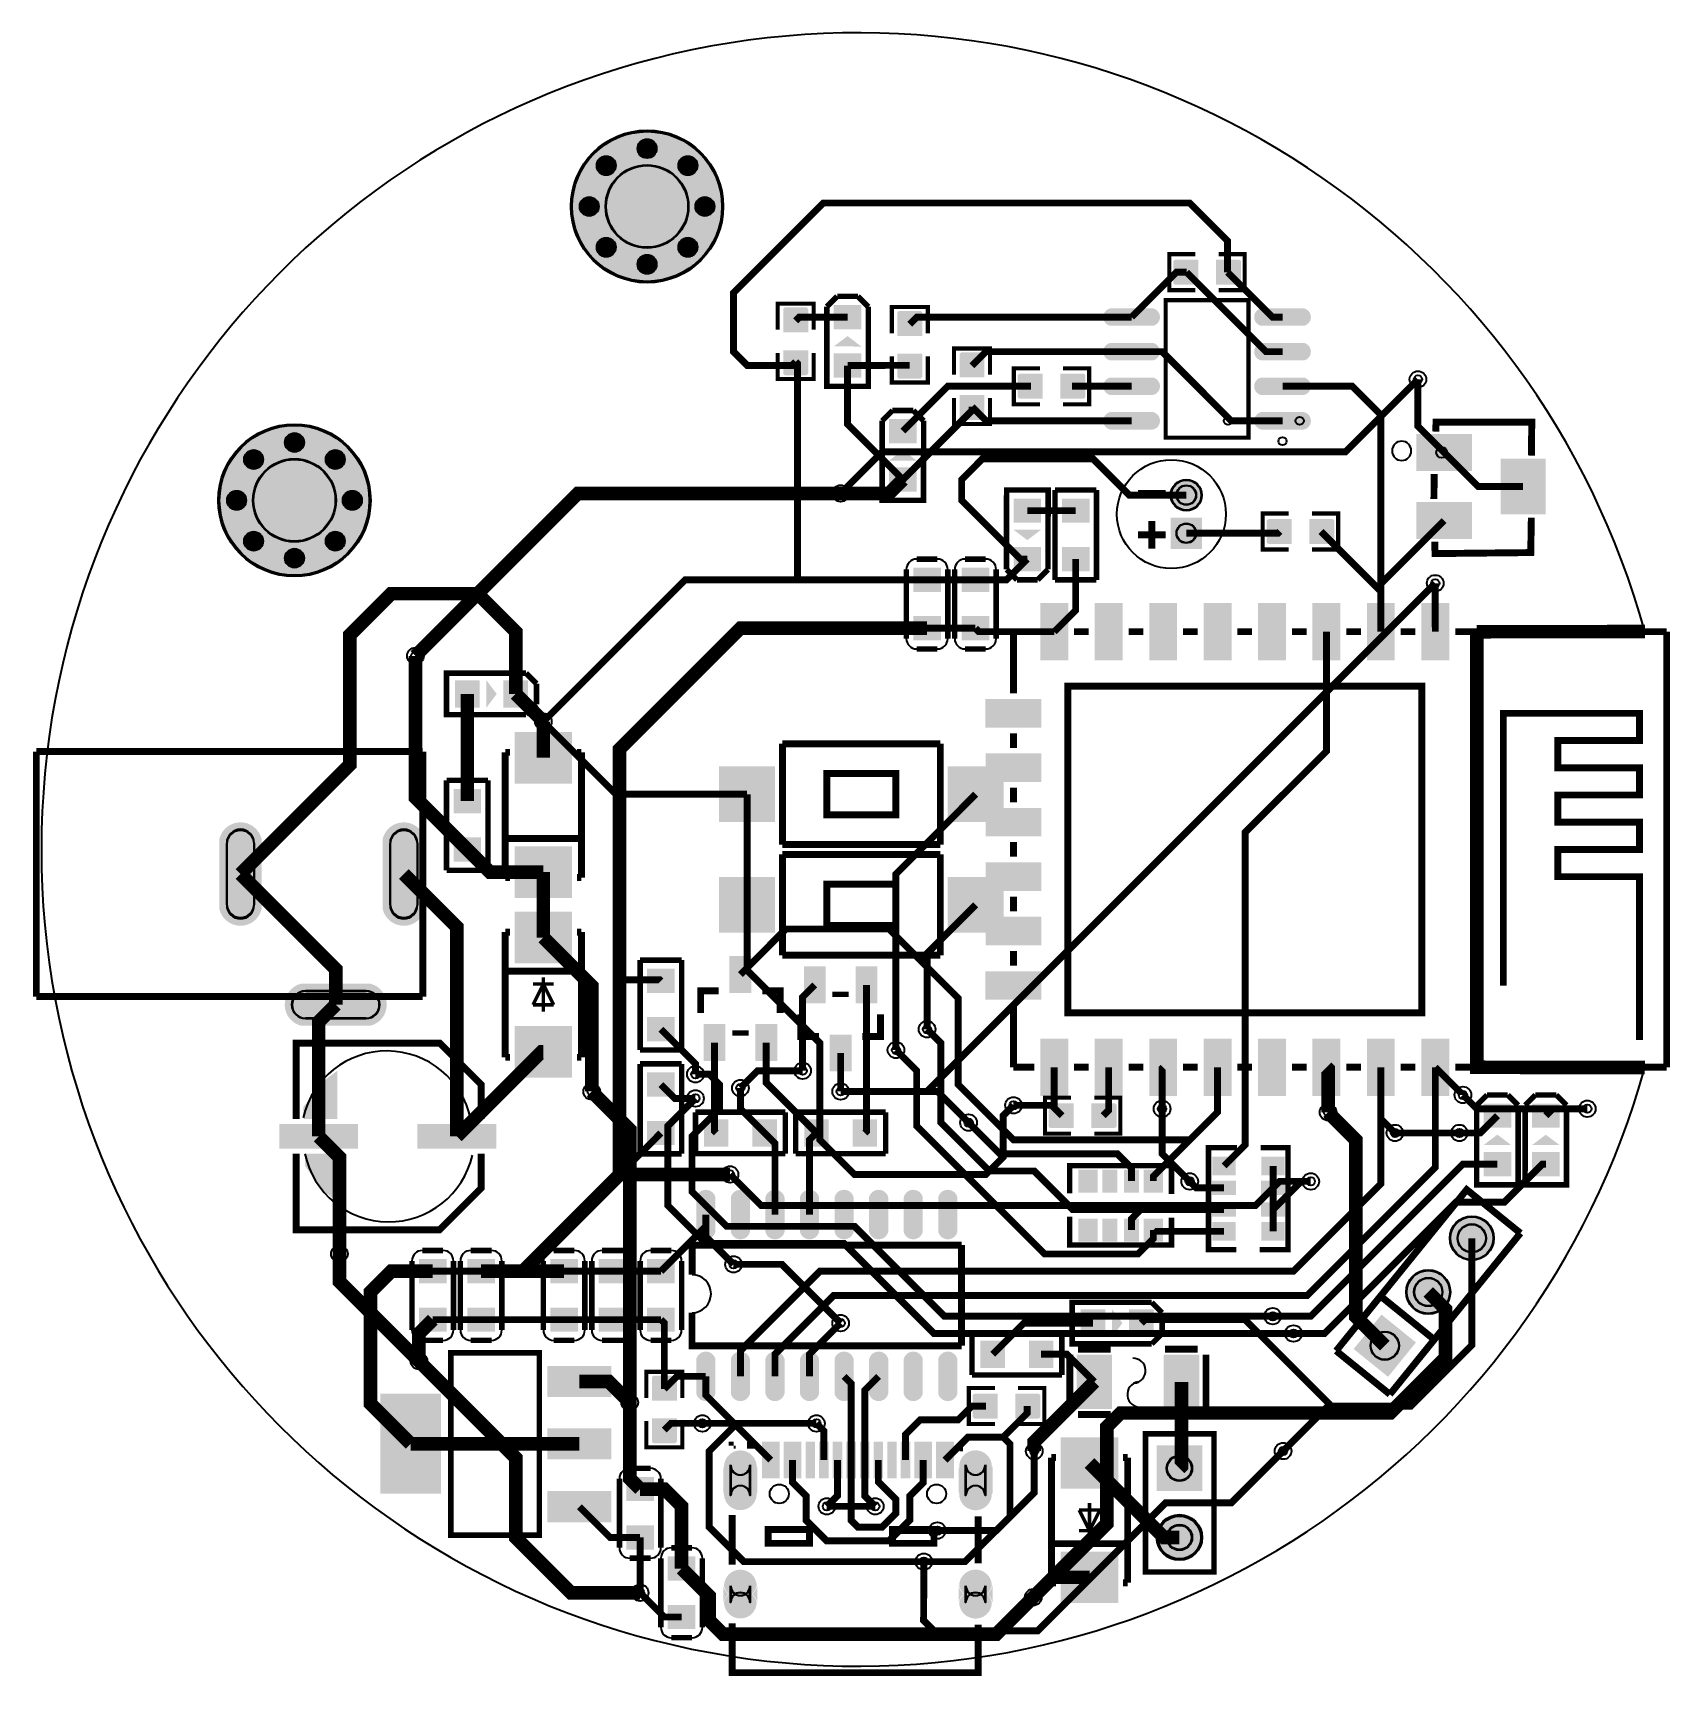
# Model space of a CAD drawing. Header units: millimetres. Extents: x -30.3 to 29.8, y -30.4 to 30.
import ezdxf

# ---------------------------------------------------------------- set-up
doc = ezdxf.new("R2010")
doc.units = ezdxf.units.MM
for name, color, linetype, true_color in [('BoardOutLine', 7, 'Continuous', 0xff00ff), ('BottomLayer', 7, 'Continuous', 0x0000ff), ('BottomPasteMaskLayer', 7, 'Continuous', 0x800000), ('BottomSilkLayer', 7, 'Continuous', 0x66cc33), ('BottomSolderMaskLayer', 7, 'Continuous', 0xaa00ff), ('Document', 7, 'Continuous', 0xffffff), ('Hole', 7, 'Continuous', 0x222222), ('Multi-Layer', 7, 'Continuous', 0xc0c0c0), ('TopLayer', 7, 'Continuous', 0xff0000), ('TopPasteMaskLayer', 7, 'Continuous', 0x808080), ('TopSilkLayer', 7, 'Continuous', 0xffcc00), ('TopSolderMaskLayer', 7, 'Continuous', 0x800080)]:
    doc.layers.add(name, color=color, linetype=linetype, true_color=true_color)

msp = doc.modelspace()

# ---------------------------------------------------------------- hatches: boundary and pattern name
at = {"layer": 'BottomLayer'}
for points in [[(-3.073, 1.032), (-3.073, 3.032), (-5.073, 3.032), (-5.073, 1.032)], [(5.327, 1.032), (5.327, 3.032), (3.327, 3.032), (3.327, 1.032)], [(-3.073, -3.032), (-3.073, -1.032), (-5.073, -1.032), (-5.073, -3.032)], [(5.327, -3.032), (5.327, -1.032), (3.327, -1.032), (3.327, -3.032)]]:
    msp.add_hatch(color=256, dxfattribs=at).paths.add_polyline_path(points)
at = {"layer": 'BottomPasteMaskLayer'}
for points in [[(-3.073, 1.032), (-3.073, 3.032), (-5.073, 3.032), (-5.073, 1.032)], [(5.327, 1.032), (5.327, 3.032), (3.327, 3.032), (3.327, 1.032)], [(-3.073, -3.032), (-3.073, -1.032), (-5.073, -1.032), (-5.073, -3.032)], [(5.327, -3.032), (5.327, -1.032), (3.327, -1.032), (3.327, -3.032)]]:
    msp.add_hatch(color=256, dxfattribs=at).paths.add_polyline_path(points)
at = {"layer": 'BottomSolderMaskLayer'}
for points in [[(-10.548, 23.622, 1), (-4.946, 23.622, 1)], [(-8.098, 25.747, 1), (-7.396, 25.747, 1)], [(-9.598, 25.122, 1), (-8.896, 25.122, 1)], [(-6.598, 25.122, 1), (-5.896, 25.122, 1)], [(-10.223, 23.622, 1), (-9.521, 23.622, 1)], [(-5.973, 23.622, 1), (-5.271, 23.622, 1)], [(-9.598, 22.122, 1), (-8.896, 22.122, 1)], [(-6.598, 22.122, 1), (-5.896, 22.122, 1)], [(-8.098, 21.497, 1), (-7.396, 21.497, 1)], [(-23.502, 12.827, 1), (-17.9, 12.827, 1)], [(-21.052, 14.952, 1), (-20.35, 14.952, 1)], [(-22.552, 14.327, 1), (-21.85, 14.327, 1)], [(-19.552, 14.327, 1), (-18.85, 14.327, 1)], [(11.49, 13.019, 1), (12.64, 13.019, 1)], [(-23.177, 12.827, 1), (-22.475, 12.827, 1)], [(-18.927, 12.827, 1), (-18.225, 12.827, 1)], [(11.49, 12.194), (12.64, 12.194), (12.64, 11.044), (11.49, 11.044)], [(-22.552, 11.327, 1), (-21.85, 11.327, 1)], [(-19.552, 11.327, 1), (-18.85, 11.327, 1)], [(-21.052, 10.702, 1), (-20.35, 10.702, 1)], [(-3.047, 1.007), (-3.047, 3.057), (-5.098, 3.057), (-5.098, 1.007)], [(5.352, 1.007), (5.352, 3.057), (3.301, 3.057), (3.301, 1.007)], [(-21.91, -2.194, -0.785398), (-23.46, -2.194), (-23.46, 0.39, -0.785398), (-21.91, 0.39)], [(-15.91, -2.194, -0.785398), (-17.46, -2.194), (-17.46, 0.39, -0.785398), (-15.91, 0.39)], [(-3.047, -3.057), (-3.047, -1.007), (-5.098, -1.007), (-5.098, -3.057)], [(5.352, -3.057), (5.352, -1.007), (3.301, -1.007), (3.301, -3.057)], [(-17.919, -4.927, -0.785398), (-17.919, -6.477), (-20.451, -6.477, -0.785398), (-20.451, -4.927)], [(21.741, -14.282, 1), (23.366, -14.282, 1)], [(20.142, -16.256, 1), (21.768, -16.256, 1)], [(18.213, -18.35), (19.236, -17.087), (20.5, -18.11), (19.477, -19.373)], [(12.649, -23.571), (10.973, -23.571), (10.973, -21.895), (12.649, -21.895)], [(-3.695, -22.662, -0.785398), (-4.945, -22.662), (-4.945, -23.685, -0.785398), (-3.695, -23.685)], [(4.945, -22.662, -0.785398), (3.695, -22.662), (3.695, -23.685, -0.785398), (4.945, -23.685)], [(10.973, -25.273, 1), (12.649, -25.273, 1)], [(-3.695, -27.045, -0.785398), (-4.945, -27.045), (-4.945, -27.662, -0.785398), (-3.695, -27.662)], [(4.945, -27.045, -0.785398), (3.695, -27.045), (3.695, -27.662, -0.785398), (4.945, -27.662)]]:
    msp.add_hatch(color=256, dxfattribs=at).paths.add_polyline_path(points)
at = {"layer": 'Multi-Layer'}
for points in [[(-10.497, 23.622, 1), (-4.997, 23.622, 1)], [(-8.047, 25.747, 1), (-7.447, 25.747, 1)], [(-9.547, 25.122, 1), (-8.947, 25.122, 1)], [(-6.547, 25.122, 1), (-5.947, 25.122, 1)], [(-10.172, 23.622, 1), (-9.572, 23.622, 1)], [(-5.922, 23.622, 1), (-5.322, 23.622, 1)], [(-9.547, 22.122, 1), (-8.947, 22.122, 1)], [(-6.547, 22.122, 1), (-5.947, 22.122, 1)], [(-8.047, 21.497, 1), (-7.447, 21.497, 1)], [(-23.451, 12.827, 1), (-17.951, 12.827, 1)], [(-21.001, 14.952, 1), (-20.401, 14.952, 1)], [(-22.501, 14.327, 1), (-21.901, 14.327, 1)], [(-19.501, 14.327, 1), (-18.901, 14.327, 1)], [(11.515, 13.019, 1), (12.615, 13.019, 1)], [(-23.126, 12.827, 1), (-22.526, 12.827, 1)], [(-18.876, 12.827, 1), (-18.276, 12.827, 1)], [(11.515, 12.169), (12.615, 12.169), (12.615, 11.069), (11.515, 11.069)], [(-22.501, 11.327, 1), (-21.901, 11.327, 1)], [(-19.501, 11.327, 1), (-18.901, 11.327, 1)], [(-21.001, 10.702, 1), (-20.401, 10.702, 1)], [(-21.935, -2.152, -0.785398), (-23.435, -2.152), (-23.435, 0.348, -0.785398), (-21.935, 0.348)], [(-15.935, -2.152, -0.785398), (-17.435, -2.152), (-17.435, 0.348, -0.785398), (-15.935, 0.348)], [(-17.935, -4.952, -0.785398), (-17.935, -6.452), (-20.435, -6.452, -0.785398), (-20.435, -4.952)], [(21.766, -14.282, 1), (23.341, -14.282, 1)], [(20.168, -16.256, 1), (21.742, -16.256, 1)], [(18.249, -18.346), (19.24, -17.122), (20.464, -18.114), (19.473, -19.337)], [(12.598, -23.52), (11.024, -23.52), (11.024, -21.946), (12.598, -21.946)], [(-3.72, -22.673, -0.785398), (-4.92, -22.673), (-4.92, -23.673, -0.785398), (-3.72, -23.673)], [(4.92, -22.673, -0.785398), (3.72, -22.673), (3.72, -23.673, -0.785398), (4.92, -23.673)], [(11.024, -25.273, 1), (12.598, -25.273, 1)], [(-3.72, -27.053, -0.785398), (-4.92, -27.053), (-4.92, -27.653, -0.785398), (-3.72, -27.653)], [(4.92, -27.053, -0.785398), (3.72, -27.053), (3.72, -27.653, -0.785398), (4.92, -27.653)]]:
    msp.add_hatch(color=256, dxfattribs=at).paths.add_polyline_path(points)
at = {"layer": 'TopLayer'}
for points in [[(12.477, 21.641), (12.477, 20.777), (11.671, 20.777), (11.671, 21.641)], [(13.177, 21.641), (13.177, 20.777), (13.983, 20.777), (13.983, 21.641)], [(-0.831, 19.158), (-0.831, 19.958), (0.069, 19.958), (0.069, 19.158)], [(-1.854, 19.019), (-2.718, 19.019), (-2.718, 19.825), (-1.854, 19.825)], [(1.473, 18.892), (2.337, 18.892), (2.337, 19.698), (1.473, 19.698)], [(9.326, 19.264, -0.785398), (9.326, 19.852), (10.783, 19.852, -0.785398), (10.783, 19.264)], [(14.871, 19.264, -0.785398), (14.871, 19.852), (16.328, 19.852, -0.785398), (16.328, 19.264)], [(-1.854, 18.319), (-2.718, 18.319), (-2.718, 17.513), (-1.854, 17.513)], [(-0.831, 17.38), (-0.831, 18.18), (0.069, 18.18), (0.069, 17.38)], [(1.473, 18.192), (2.337, 18.192), (2.337, 17.386), (1.473, 17.386)], [(3.759, 17.368), (4.623, 17.368), (4.623, 18.174), (3.759, 18.174)], [(9.326, 17.994, -0.785398), (9.326, 18.582), (10.783, 18.582, -0.785398), (10.783, 17.994)], [(14.871, 17.994, -0.785398), (14.871, 18.582), (16.328, 18.582, -0.785398), (16.328, 17.994)], [(6.762, 17.45), (6.762, 16.586), (5.956, 16.586), (5.956, 17.45)], [(7.462, 17.45), (7.462, 16.586), (8.268, 16.586), (8.268, 17.45)], [(9.326, 16.724, -0.785398), (9.326, 17.312), (10.783, 17.312, -0.785398), (10.783, 16.724)], [(14.871, 16.724, -0.785398), (14.871, 17.312), (16.328, 17.312, -0.785398), (16.328, 16.724)], [(3.759, 16.668), (4.623, 16.668), (4.623, 15.862), (3.759, 15.862)], [(1.201, 14.967), (1.201, 15.767), (2.101, 15.767), (2.101, 14.967)], [(9.326, 15.454, -0.785398), (9.326, 16.042), (10.783, 16.042, -0.785398), (10.783, 15.454)], [(14.871, 15.454, -0.785398), (14.871, 16.042), (16.328, 16.042, -0.785398), (16.328, 15.454)], [(22.537, 13.935), (20.537, 13.935), (20.537, 15.235), (22.537, 15.235)], [(1.201, 13.189), (1.201, 13.989), (2.101, 13.989), (2.101, 13.189)], [(25.237, 12.335), (23.637, 12.335), (23.637, 14.335), (25.237, 14.335)], [(6.673, 12.846), (6.673, 12.046), (5.773, 12.046), (5.773, 12.846)], [(7.551, 12.046), (7.551, 12.846), (8.451, 12.846), (8.451, 12.046)], [(22.537, 11.435), (20.537, 11.435), (20.537, 12.735), (22.537, 12.735)], [(15.906, 11.252), (15.906, 12.116), (15.1, 12.116), (15.1, 11.252)], [(16.606, 11.252), (16.606, 12.116), (17.412, 12.116), (17.412, 11.252)], [(6.673, 11.068), (6.673, 10.268), (5.773, 10.268), (5.773, 11.068)], [(7.551, 10.268), (7.551, 11.068), (8.451, 11.068), (8.451, 10.268)], [(2.99, 10.306), (2.99, 9.506), (2.09, 9.506), (2.09, 10.306)], [(4.768, 10.306), (4.768, 9.506), (3.868, 9.506), (3.868, 10.306)], [(2.99, 8.528), (2.99, 7.728), (2.09, 7.728), (2.09, 8.528)], [(4.768, 8.528), (4.768, 7.728), (3.868, 7.728), (3.868, 8.528)], [(7.713, 9.001), (7.713, 7.001), (6.713, 7.001), (6.713, 9.001)], [(9.713, 9.002), (9.713, 7.002), (8.713, 7.002), (8.713, 9.002)], [(11.713, 9.002), (11.713, 7.002), (10.713, 7.002), (10.713, 9.002)], [(13.713, 9.002), (13.713, 7.002), (12.713, 7.002), (12.713, 9.002)], [(15.713, 9.002), (15.713, 7.002), (14.713, 7.002), (14.713, 9.002)], [(17.713, 9.002), (17.713, 7.002), (16.713, 7.002), (16.713, 9.002)], [(19.713, 9.002), (19.713, 7.002), (18.713, 7.002), (18.713, 9.002)], [(21.713, 9.002), (21.713, 7.002), (20.713, 7.002), (20.713, 9.002)], [(-14.751, 6.165), (-13.951, 6.165), (-13.951, 5.265), (-14.751, 5.265)], [(-12.973, 6.165), (-12.173, 6.165), (-12.173, 5.265), (-12.973, 5.265)], [(4.712, 5.5), (6.712, 5.5), (6.712, 4.5), (4.712, 4.5)], [(-10.557, 4.27), (-10.557, 2.47), (-12.557, 2.47), (-12.557, 4.27)], [(4.713, 3.502), (6.713, 3.502), (6.713, 2.502), (4.713, 2.502)], [(-14.801, 1.378), (-14.801, 2.178), (-13.901, 2.178), (-13.901, 1.378)], [(4.713, 1.503), (6.713, 1.503), (6.713, 0.503), (4.713, 0.503)], [(-14.801, -0.4), (-14.801, 0.4), (-13.901, 0.4), (-13.901, -0.4)], [(-10.557, 0.07), (-10.557, -1.73), (-12.557, -1.73), (-12.557, 0.07)], [(4.713, -0.498), (6.713, -0.498), (6.713, -1.498), (4.713, -1.498)], [(-12.557, -4.134), (-12.557, -2.334), (-10.557, -2.334), (-10.557, -4.134)], [(4.713, -2.497), (6.713, -2.497), (6.713, -3.497), (4.713, -3.497)], [(-3.968, -5.217), (-4.668, -5.217), (-4.668, -3.967), (-3.968, -3.967)], [(-6.789, -4.426), (-6.789, -5.226), (-7.689, -5.226), (-7.689, -4.426)], [(-1.935, -4.348), (-1.235, -4.348), (-1.235, -5.598), (-1.935, -5.598)], [(-0.035, -4.348), (0.665, -4.348), (0.665, -5.598), (-0.035, -5.598)], [(4.712, -4.497), (6.712, -4.497), (6.712, -5.497), (4.712, -5.497)], [(-12.557, -8.334), (-12.557, -6.534), (-10.557, -6.534), (-10.557, -8.334)], [(-6.789, -6.204), (-6.789, -7.004), (-7.689, -7.004), (-7.689, -6.204)], [(-4.918, -7.717), (-5.618, -7.717), (-5.618, -6.467), (-4.918, -6.467)], [(-3.018, -7.717), (-3.718, -7.717), (-3.718, -6.467), (-3.018, -6.467)], [(-0.985, -6.848), (-0.285, -6.848), (-0.285, -8.098), (-0.985, -8.098)], [(6.713, -8.999), (6.713, -6.999), (7.713, -6.999), (7.713, -8.999)], [(8.713, -9), (8.713, -7), (9.713, -7), (9.713, -9)], [(10.713, -9.002), (10.713, -7.002), (11.713, -7.002), (11.713, -9.002)], [(12.713, -9.001), (12.713, -7.001), (13.713, -7.001), (13.713, -9.001)], [(14.713, -9), (14.713, -7), (15.713, -7), (15.713, -9)], [(16.713, -9.001), (16.713, -7.001), (17.713, -7.001), (17.713, -9.001)], [(18.713, -9), (18.713, -7), (19.713, -7), (19.713, -9)], [(20.713, -9.001), (20.713, -7.001), (21.713, -7.001), (21.713, -9.001)], [(-7.689, -9.036), (-7.689, -8.236), (-6.789, -8.236), (-6.789, -9.036)], [(7.905, -9.347), (7.905, -10.211), (7.099, -10.211), (7.099, -9.347)], [(8.605, -9.347), (8.605, -10.211), (9.411, -10.211), (9.411, -9.347)], [(23.045, -10.179), (23.045, -9.379), (23.945, -9.379), (23.945, -10.179)], [(24.823, -10.179), (24.823, -9.379), (25.723, -9.379), (25.723, -10.179)], [(-21.212, -10.141), (-18.412, -10.141), (-18.412, -10.941), (-21.212, -10.941)], [(-16.132, -10.141), (-13.332, -10.141), (-13.332, -10.941), (-16.132, -10.941)], [(-7.689, -10.814), (-7.689, -10.014), (-6.789, -10.014), (-6.789, -10.814)], [(-5.607, -9.964), (-4.807, -9.964), (-4.807, -10.864), (-5.607, -10.864)], [(-3.829, -9.964), (-3.029, -9.964), (-3.029, -10.864), (-3.829, -10.864)], [(-1.124, -10.864), (-1.924, -10.864), (-1.924, -9.964), (-1.124, -9.964)], [(0.654, -10.864), (-0.146, -10.864), (-0.146, -9.964), (0.654, -9.964)], [(13.051, -11.952), (13.051, -11.302), (13.851, -11.302), (13.851, -11.952)], [(14.851, -11.952), (14.851, -11.302), (15.651, -11.302), (15.651, -11.952)], [(23.045, -11.957), (23.045, -11.157), (23.945, -11.157), (23.945, -11.957)], [(24.823, -11.957), (24.823, -11.157), (25.723, -11.157), (25.723, -11.957)], [(8.127, -11.781), (8.777, -11.781), (8.777, -12.581), (8.127, -12.581)], [(9.002, -11.781), (9.502, -11.781), (9.502, -12.581), (9.002, -12.581)], [(9.802, -11.781), (10.302, -11.781), (10.302, -12.581), (9.802, -12.581)], [(10.527, -11.781), (11.177, -11.781), (11.177, -12.581), (10.527, -12.581)], [(-5.288, -14.011, -0.785398), (-5.888, -14.011), (-5.888, -12.811, -0.785398), (-5.288, -12.811)], [(-4.018, -14.011, -0.785398), (-4.618, -14.011), (-4.618, -12.811, -0.785398), (-4.018, -12.811)], [(-2.748, -14.011, -0.785398), (-3.348, -14.011), (-3.348, -12.811, -0.785398), (-2.748, -12.811)], [(-1.478, -14.011, -0.785398), (-2.078, -14.011), (-2.078, -12.811, -0.785398), (-1.478, -12.811)], [(-0.208, -14.011, -0.785398), (-0.808, -14.011), (-0.808, -12.811, -0.785398), (-0.208, -12.811)], [(1.062, -14.011, -0.785398), (0.462, -14.011), (0.462, -12.811, -0.785398), (1.062, -12.811)], [(2.332, -14.011, -0.785398), (1.732, -14.011), (1.732, -12.811, -0.785398), (2.332, -12.811)], [(3.602, -14.011, -0.785398), (3.002, -14.011), (3.002, -12.811, -0.785398), (3.602, -12.811)], [(13.051, -12.677), (13.051, -12.177), (13.851, -12.177), (13.851, -12.677)], [(14.851, -12.677), (14.851, -12.177), (15.651, -12.177), (15.651, -12.677)], [(13.051, -13.477), (13.051, -12.977), (13.851, -12.977), (13.851, -13.477)], [(14.851, -13.477), (14.851, -12.977), (15.651, -12.977), (15.651, -13.477)], [(8.127, -13.581), (8.777, -13.581), (8.777, -14.381), (8.127, -14.381)], [(9.002, -13.581), (9.502, -13.581), (9.502, -14.381), (9.002, -14.381)], [(9.802, -13.581), (10.302, -13.581), (10.302, -14.381), (9.802, -14.381)], [(10.527, -13.581), (11.177, -13.581), (11.177, -14.381), (10.527, -14.381)], [(13.051, -14.352), (13.051, -13.702), (13.851, -13.702), (13.851, -14.352)], [(14.851, -14.352), (14.851, -13.702), (15.651, -13.702), (15.651, -14.352)], [(-16.071, -15.894), (-16.071, -15.094), (-15.171, -15.094), (-15.171, -15.894)], [(-14.293, -15.894), (-14.293, -15.094), (-13.393, -15.094), (-13.393, -15.894)], [(-11.245, -15.894), (-11.245, -15.094), (-10.345, -15.094), (-10.345, -15.894)], [(-9.467, -15.894), (-9.467, -15.094), (-8.567, -15.094), (-8.567, -15.894)], [(-7.689, -15.894), (-7.689, -15.094), (-6.789, -15.094), (-6.789, -15.894)], [(-16.071, -17.672), (-16.071, -16.872), (-15.171, -16.872), (-15.171, -17.672)], [(-14.293, -17.672), (-14.293, -16.872), (-13.393, -16.872), (-13.393, -17.672)], [(-11.245, -17.672), (-11.245, -16.872), (-10.345, -16.872), (-10.345, -17.672)], [(-9.467, -17.672), (-9.467, -16.872), (-8.567, -16.872), (-8.567, -17.672)], [(-7.689, -17.672), (-7.689, -16.872), (-6.789, -16.872), (-6.789, -17.672)], [(8.236, -16.949), (9.036, -16.949), (9.036, -17.849), (8.236, -17.849)], [(10.014, -16.949), (10.814, -16.949), (10.814, -17.849), (10.014, -17.849)], [(5.353, -18.992), (4.553, -18.992), (4.553, -18.092), (5.353, -18.092)], [(7.131, -18.992), (6.331, -18.992), (6.331, -18.092), (7.131, -18.092)], [(-5.288, -19.955, -0.785398), (-5.888, -19.955), (-5.888, -18.755, -0.785398), (-5.288, -18.755)], [(-4.018, -19.955, -0.785398), (-4.618, -19.955), (-4.618, -18.755, -0.785398), (-4.018, -18.755)], [(-2.748, -19.955, -0.785398), (-3.348, -19.955), (-3.348, -18.755, -0.785398), (-2.748, -18.755)], [(-1.478, -19.955, -0.785398), (-2.078, -19.955), (-2.078, -18.755, -0.785398), (-1.478, -18.755)], [(-0.208, -19.955, -0.785398), (-0.808, -19.955), (-0.808, -18.755, -0.785398), (-0.208, -18.755)], [(1.062, -19.955, -0.785398), (0.462, -19.955), (0.462, -18.755, -0.785398), (1.062, -18.755)], [(2.332, -19.955, -0.785398), (1.732, -19.955), (1.732, -18.755, -0.785398), (2.332, -18.755)], [(3.602, -19.955, -0.785398), (3.002, -19.955), (3.002, -18.755, -0.785398), (3.602, -18.755)], [(8.087, -18.608), (9.287, -18.608), (9.287, -20.508), (8.087, -20.508)], [(11.287, -18.608), (12.487, -18.608), (12.487, -20.508), (11.287, -20.508)], [(-11.316, -20.091), (-11.316, -18.999), (-9.157, -18.999), (-9.157, -20.091)], [(-7.544, -20.224), (-6.68, -20.224), (-6.68, -19.418), (-7.544, -19.418)], [(-17.513, -23.584), (-17.513, -20.079), (-15.354, -20.079), (-15.354, -23.584)], [(5.111, -20.015), (5.111, -20.879), (4.305, -20.879), (4.305, -20.015)], [(5.811, -20.015), (5.811, -20.879), (6.617, -20.879), (6.617, -20.015)], [(-7.544, -20.924), (-6.68, -20.924), (-6.68, -21.73), (-7.544, -21.73)], [(-11.316, -22.377), (-11.316, -21.285), (-9.157, -21.285), (-9.157, -22.377)], [(9.509, -21.638), (9.509, -23.438), (7.509, -23.438), (7.509, -21.638)], [(-3.5, -21.781), (-2.9, -21.781), (-2.9, -23.081), (-3.5, -23.081)], [(-2.7, -21.781), (-2.1, -21.781), (-2.1, -23.081), (-2.7, -23.081)], [(-1.9, -21.781), (-1.6, -21.781), (-1.6, -23.081), (-1.9, -23.081)], [(-1.4, -21.781), (-1.1, -21.781), (-1.1, -23.081), (-1.4, -23.081)], [(-0.9, -21.781), (-0.6, -21.781), (-0.6, -23.081), (-0.9, -23.081)], [(-0.4, -21.781), (-0.1, -21.781), (-0.1, -23.081), (-0.4, -23.081)], [(0.1, -21.781), (0.4, -21.781), (0.4, -23.081), (0.1, -23.081)], [(0.6, -21.781), (0.9, -21.781), (0.9, -23.081), (0.6, -23.081)], [(1.1, -21.781), (1.4, -21.781), (1.4, -23.081), (1.1, -23.081)], [(1.6, -21.781), (1.9, -21.781), (1.9, -23.081), (1.6, -23.081)], [(2.1, -21.781), (2.7, -21.781), (2.7, -23.081), (2.1, -23.081)], [(2.9, -21.781), (3.5, -21.781), (3.5, -23.081), (2.9, -23.081)], [(-8.451, -23.895), (-8.451, -23.095), (-7.551, -23.095), (-7.551, -23.895)], [(-11.316, -24.689), (-11.316, -23.597), (-9.157, -23.597), (-9.157, -24.689)], [(-8.451, -25.673), (-8.451, -24.873), (-7.551, -24.873), (-7.551, -25.673)], [(9.509, -25.838), (9.509, -27.638), (7.509, -27.638), (7.509, -25.838)], [(-6.927, -26.816), (-6.927, -26.016), (-6.027, -26.016), (-6.027, -26.816)], [(-6.927, -28.594), (-6.927, -27.794), (-6.027, -27.794), (-6.027, -28.594)]]:
    msp.add_hatch(color=256, dxfattribs=at).paths.add_polyline_path(points)
at = {"layer": 'TopPasteMaskLayer'}
for points in [[(11.632, 20.759), (12.432, 20.759), (12.482, 20.809), (12.482, 21.037), (12.112, 21.037), (12.112, 21.367), (12.482, 21.367), (12.482, 21.609), (12.432, 21.659), (11.632, 21.659), (11.582, 21.609), (11.582, 20.809)], [(13.182, 20.809), (13.182, 21.037), (13.562, 21.037), (13.562, 21.367), (13.182, 21.367), (13.182, 21.609), (13.232, 21.659), (14.022, 21.659), (14.072, 21.609), (14.072, 20.809), (14.022, 20.759), (13.232, 20.759)], [(-0.831, 19.158), (-0.831, 19.958), (0.069, 19.958), (0.069, 19.158)], [(-2.736, 19.864), (-2.736, 19.064), (-2.686, 19.014), (-2.458, 19.014), (-2.458, 19.384), (-2.128, 19.384), (-2.128, 19.014), (-1.886, 19.014), (-1.836, 19.064), (-1.836, 19.864), (-1.886, 19.914), (-2.686, 19.914)], [(2.305, 18.897), (2.077, 18.897), (2.077, 19.277), (1.747, 19.277), (1.747, 18.897), (1.505, 18.897), (1.455, 18.947), (1.455, 19.737), (1.505, 19.787), (2.305, 19.787), (2.355, 19.737), (2.355, 18.947)], [(9.326, 19.264, -0.785398), (9.326, 19.852), (10.783, 19.852, -0.785398), (10.783, 19.264)], [(14.871, 19.264, -0.785398), (14.871, 19.852), (16.328, 19.852, -0.785398), (16.328, 19.264)], [(-2.686, 18.314), (-2.458, 18.314), (-2.458, 17.934), (-2.128, 17.934), (-2.128, 18.314), (-1.886, 18.314), (-1.836, 18.264), (-1.836, 17.474), (-1.886, 17.424), (-2.686, 17.424), (-2.736, 17.474), (-2.736, 18.264)], [(-0.831, 17.38), (-0.831, 18.18), (0.069, 18.18), (0.069, 17.38)], [(2.355, 17.347), (2.355, 18.147), (2.305, 18.197), (2.077, 18.197), (2.077, 17.827), (1.747, 17.827), (1.747, 18.197), (1.505, 18.197), (1.455, 18.147), (1.455, 17.347), (1.505, 17.297), (2.305, 17.297)], [(4.591, 17.373), (4.363, 17.373), (4.363, 17.753), (4.033, 17.753), (4.033, 17.373), (3.791, 17.373), (3.741, 17.423), (3.741, 18.213), (3.791, 18.263), (4.591, 18.263), (4.641, 18.213), (4.641, 17.423)], [(9.326, 17.994, -0.785398), (9.326, 18.582), (10.783, 18.582, -0.785398), (10.783, 17.994)], [(14.871, 17.994, -0.785398), (14.871, 18.582), (16.328, 18.582, -0.785398), (16.328, 17.994)], [(5.917, 16.568), (6.717, 16.568), (6.767, 16.618), (6.767, 16.846), (6.397, 16.846), (6.397, 17.176), (6.767, 17.176), (6.767, 17.418), (6.717, 17.468), (5.917, 17.468), (5.867, 17.418), (5.867, 16.618)], [(7.467, 16.618), (7.467, 16.846), (7.847, 16.846), (7.847, 17.176), (7.467, 17.176), (7.467, 17.418), (7.517, 17.468), (8.307, 17.468), (8.357, 17.418), (8.357, 16.618), (8.307, 16.568), (7.517, 16.568)], [(9.326, 16.724, -0.785398), (9.326, 17.312), (10.783, 17.312, -0.785398), (10.783, 16.724)], [(14.871, 16.724, -0.785398), (14.871, 17.312), (16.328, 17.312, -0.785398), (16.328, 16.724)], [(4.641, 15.823), (4.641, 16.623), (4.591, 16.673), (4.363, 16.673), (4.363, 16.303), (4.033, 16.303), (4.033, 16.673), (3.791, 16.673), (3.741, 16.623), (3.741, 15.823), (3.791, 15.773), (4.591, 15.773)], [(1.201, 14.967), (1.201, 15.767), (2.101, 15.767), (2.101, 14.967)], [(9.326, 15.454, -0.785398), (9.326, 16.042), (10.783, 16.042, -0.785398), (10.783, 15.454)], [(14.871, 15.454, -0.785398), (14.871, 16.042), (16.328, 16.042, -0.785398), (16.328, 15.454)], [(22.537, 13.935), (20.537, 13.935), (20.537, 15.235), (22.537, 15.235)], [(1.201, 13.189), (1.201, 13.989), (2.101, 13.989), (2.101, 13.189)], [(25.237, 12.335), (23.637, 12.335), (23.637, 14.335), (25.237, 14.335)], [(6.673, 12.846), (6.673, 12.046), (5.773, 12.046), (5.773, 12.846)], [(7.551, 12.046), (7.551, 12.846), (8.451, 12.846), (8.451, 12.046)], [(22.537, 11.435), (20.537, 11.435), (20.537, 12.735), (22.537, 12.735)], [(15.901, 12.084), (15.901, 11.856), (15.521, 11.856), (15.521, 11.526), (15.901, 11.526), (15.901, 11.284), (15.851, 11.234), (15.061, 11.234), (15.011, 11.284), (15.011, 12.084), (15.061, 12.134), (15.851, 12.134)], [(17.451, 12.134), (16.651, 12.134), (16.601, 12.084), (16.601, 11.856), (16.971, 11.856), (16.971, 11.526), (16.601, 11.526), (16.601, 11.284), (16.651, 11.234), (17.451, 11.234), (17.501, 11.284), (17.501, 12.084)], [(6.673, 11.068), (6.673, 10.268), (5.773, 10.268), (5.773, 11.068)], [(7.551, 10.268), (7.551, 11.068), (8.451, 11.068), (8.451, 10.268)], [(2.99, 10.306), (2.99, 9.506), (2.09, 9.506), (2.09, 10.306)], [(4.768, 10.306), (4.768, 9.506), (3.868, 9.506), (3.868, 10.306)], [(2.99, 8.528), (2.99, 7.728), (2.09, 7.728), (2.09, 8.528)], [(4.768, 8.528), (4.768, 7.728), (3.868, 7.728), (3.868, 8.528)], [(7.713, 9.001), (7.713, 7.001), (6.713, 7.001), (6.713, 9.001)], [(9.713, 9.002), (9.713, 7.002), (8.713, 7.002), (8.713, 9.002)], [(11.713, 9.002), (11.713, 7.002), (10.713, 7.002), (10.713, 9.002)], [(13.713, 9.002), (13.713, 7.002), (12.713, 7.002), (12.713, 9.002)], [(15.713, 9.002), (15.713, 7.002), (14.713, 7.002), (14.713, 9.002)], [(17.713, 9.002), (17.713, 7.002), (16.713, 7.002), (16.713, 9.002)], [(19.713, 9.002), (19.713, 7.002), (18.713, 7.002), (18.713, 9.002)], [(21.713, 9.002), (21.713, 7.002), (20.713, 7.002), (20.713, 9.002)], [(-14.751, 6.165), (-13.951, 6.165), (-13.951, 5.265), (-14.751, 5.265)], [(-12.973, 6.165), (-12.173, 6.165), (-12.173, 5.265), (-12.973, 5.265)], [(4.712, 5.5), (6.712, 5.5), (6.712, 4.5), (4.712, 4.5)], [(-10.557, 4.27), (-10.557, 2.47), (-12.557, 2.47), (-12.557, 4.27)], [(4.713, 3.502), (6.713, 3.502), (6.713, 2.502), (4.713, 2.502)], [(-14.801, 1.378), (-14.801, 2.178), (-13.901, 2.178), (-13.901, 1.378)], [(4.713, 1.503), (6.713, 1.503), (6.713, 0.503), (4.713, 0.503)], [(-14.801, -0.4), (-14.801, 0.4), (-13.901, 0.4), (-13.901, -0.4)], [(-10.557, 0.07), (-10.557, -1.73), (-12.557, -1.73), (-12.557, 0.07)], [(4.713, -0.498), (6.713, -0.498), (6.713, -1.498), (4.713, -1.498)], [(-12.557, -4.134), (-12.557, -2.334), (-10.557, -2.334), (-10.557, -4.134)], [(4.713, -2.497), (6.713, -2.497), (6.713, -3.497), (4.713, -3.497)], [(-3.968, -5.217), (-4.668, -5.217), (-4.668, -3.967), (-3.968, -3.967)], [(-6.789, -4.426), (-6.789, -5.226), (-7.689, -5.226), (-7.689, -4.426)], [(-1.935, -4.348), (-1.235, -4.348), (-1.235, -5.598), (-1.935, -5.598)], [(-0.035, -4.348), (0.665, -4.348), (0.665, -5.598), (-0.035, -5.598)], [(4.712, -4.497), (6.712, -4.497), (6.712, -5.497), (4.712, -5.497)], [(-12.557, -8.334), (-12.557, -6.534), (-10.557, -6.534), (-10.557, -8.334)], [(-6.789, -6.204), (-6.789, -7.004), (-7.689, -7.004), (-7.689, -6.204)], [(-4.918, -7.717), (-5.618, -7.717), (-5.618, -6.467), (-4.918, -6.467)], [(-3.018, -7.717), (-3.718, -7.717), (-3.718, -6.467), (-3.018, -6.467)], [(-0.985, -6.848), (-0.285, -6.848), (-0.285, -8.098), (-0.985, -8.098)], [(6.713, -8.999), (6.713, -6.999), (7.713, -6.999), (7.713, -8.999)], [(8.713, -9), (8.713, -7), (9.713, -7), (9.713, -9)], [(10.713, -9.002), (10.713, -7.002), (11.713, -7.002), (11.713, -9.002)], [(12.713, -9.001), (12.713, -7.001), (13.713, -7.001), (13.713, -9.001)], [(14.713, -9), (14.713, -7), (15.713, -7), (15.713, -9)], [(16.713, -9.001), (16.713, -7.001), (17.713, -7.001), (17.713, -9.001)], [(18.713, -9), (18.713, -7), (19.713, -7), (19.713, -9)], [(20.713, -9.001), (20.713, -7.001), (21.713, -7.001), (21.713, -9.001)], [(-7.689, -9.036), (-7.689, -8.236), (-6.789, -8.236), (-6.789, -9.036)], [(7.06, -10.229), (7.86, -10.229), (7.91, -10.179), (7.91, -9.951), (7.54, -9.951), (7.54, -9.621), (7.91, -9.621), (7.91, -9.379), (7.86, -9.329), (7.06, -9.329), (7.01, -9.379), (7.01, -10.179)], [(8.61, -10.179), (8.61, -9.951), (8.99, -9.951), (8.99, -9.621), (8.61, -9.621), (8.61, -9.379), (8.66, -9.329), (9.45, -9.329), (9.5, -9.379), (9.5, -10.179), (9.45, -10.229), (8.66, -10.229)], [(23.045, -10.179), (23.045, -9.379), (23.945, -9.379), (23.945, -10.179)], [(24.823, -10.179), (24.823, -9.379), (25.723, -9.379), (25.723, -10.179)], [(-21.212, -10.141), (-18.412, -10.141), (-18.412, -10.941), (-21.212, -10.941)], [(-16.132, -10.141), (-13.332, -10.141), (-13.332, -10.941), (-16.132, -10.941)], [(-7.689, -10.814), (-7.689, -10.014), (-6.789, -10.014), (-6.789, -10.814)], [(-5.607, -9.964), (-4.807, -9.964), (-4.807, -10.864), (-5.607, -10.864)], [(-3.829, -9.964), (-3.029, -9.964), (-3.029, -10.864), (-3.829, -10.864)], [(-1.124, -10.864), (-1.924, -10.864), (-1.924, -9.964), (-1.124, -9.964)], [(0.654, -10.864), (-0.146, -10.864), (-0.146, -9.964), (0.654, -9.964)], [(13.051, -11.952), (13.051, -11.302), (13.851, -11.302), (13.851, -11.952)], [(14.851, -11.952), (14.851, -11.302), (15.651, -11.302), (15.651, -11.952)], [(23.045, -11.957), (23.045, -11.157), (23.945, -11.157), (23.945, -11.957)], [(24.823, -11.957), (24.823, -11.157), (25.723, -11.157), (25.723, -11.957)], [(8.127, -11.781), (8.777, -11.781), (8.777, -12.581), (8.127, -12.581)], [(9.002, -11.781), (9.502, -11.781), (9.502, -12.581), (9.002, -12.581)], [(9.802, -11.781), (10.302, -11.781), (10.302, -12.581), (9.802, -12.581)], [(10.527, -11.781), (11.177, -11.781), (11.177, -12.581), (10.527, -12.581)], [(-5.288, -14.011, -0.785398), (-5.888, -14.011), (-5.888, -12.811, -0.785398), (-5.288, -12.811)], [(-4.018, -14.011, -0.785398), (-4.618, -14.011), (-4.618, -12.811, -0.785398), (-4.018, -12.811)], [(-2.748, -14.011, -0.785398), (-3.348, -14.011), (-3.348, -12.811, -0.785398), (-2.748, -12.811)], [(-1.478, -14.011, -0.785398), (-2.078, -14.011), (-2.078, -12.811, -0.785398), (-1.478, -12.811)], [(-0.208, -14.011, -0.785398), (-0.808, -14.011), (-0.808, -12.811, -0.785398), (-0.208, -12.811)], [(1.062, -14.011, -0.785398), (0.462, -14.011), (0.462, -12.811, -0.785398), (1.062, -12.811)], [(2.332, -14.011, -0.785398), (1.732, -14.011), (1.732, -12.811, -0.785398), (2.332, -12.811)], [(3.602, -14.011, -0.785398), (3.002, -14.011), (3.002, -12.811, -0.785398), (3.602, -12.811)], [(13.051, -12.677), (13.051, -12.177), (13.851, -12.177), (13.851, -12.677)], [(14.851, -12.677), (14.851, -12.177), (15.651, -12.177), (15.651, -12.677)], [(13.051, -13.477), (13.051, -12.977), (13.851, -12.977), (13.851, -13.477)], [(14.851, -13.477), (14.851, -12.977), (15.651, -12.977), (15.651, -13.477)], [(8.127, -13.581), (8.777, -13.581), (8.777, -14.381), (8.127, -14.381)], [(9.002, -13.581), (9.502, -13.581), (9.502, -14.381), (9.002, -14.381)], [(9.802, -13.581), (10.302, -13.581), (10.302, -14.381), (9.802, -14.381)], [(10.527, -13.581), (11.177, -13.581), (11.177, -14.381), (10.527, -14.381)], [(13.051, -14.352), (13.051, -13.702), (13.851, -13.702), (13.851, -14.352)], [(14.851, -14.352), (14.851, -13.702), (15.651, -13.702), (15.651, -14.352)], [(-16.071, -15.894), (-16.071, -15.094), (-15.171, -15.094), (-15.171, -15.894)], [(-14.293, -15.894), (-14.293, -15.094), (-13.393, -15.094), (-13.393, -15.894)], [(-11.245, -15.894), (-11.245, -15.094), (-10.345, -15.094), (-10.345, -15.894)], [(-9.467, -15.894), (-9.467, -15.094), (-8.567, -15.094), (-8.567, -15.894)], [(-7.689, -15.894), (-7.689, -15.094), (-6.789, -15.094), (-6.789, -15.894)], [(-16.071, -17.672), (-16.071, -16.872), (-15.171, -16.872), (-15.171, -17.672)], [(-14.293, -17.672), (-14.293, -16.872), (-13.393, -16.872), (-13.393, -17.672)], [(-11.245, -17.672), (-11.245, -16.872), (-10.345, -16.872), (-10.345, -17.672)], [(-9.467, -17.672), (-9.467, -16.872), (-8.567, -16.872), (-8.567, -17.672)], [(-7.689, -17.672), (-7.689, -16.872), (-6.789, -16.872), (-6.789, -17.672)], [(8.236, -16.949), (9.036, -16.949), (9.036, -17.849), (8.236, -17.849)], [(10.014, -16.949), (10.814, -16.949), (10.814, -17.849), (10.014, -17.849)], [(5.353, -18.992), (4.553, -18.992), (4.553, -18.092), (5.353, -18.092)], [(7.131, -18.992), (6.331, -18.992), (6.331, -18.092), (7.131, -18.092)], [(-5.288, -19.955, -0.785398), (-5.888, -19.955), (-5.888, -18.755, -0.785398), (-5.288, -18.755)], [(-4.018, -19.955, -0.785398), (-4.618, -19.955), (-4.618, -18.755, -0.785398), (-4.018, -18.755)], [(-2.748, -19.955, -0.785398), (-3.348, -19.955), (-3.348, -18.755, -0.785398), (-2.748, -18.755)], [(-1.478, -19.955, -0.785398), (-2.078, -19.955), (-2.078, -18.755, -0.785398), (-1.478, -18.755)], [(-0.208, -19.955, -0.785398), (-0.808, -19.955), (-0.808, -18.755, -0.785398), (-0.208, -18.755)], [(1.062, -19.955, -0.785398), (0.462, -19.955), (0.462, -18.755, -0.785398), (1.062, -18.755)], [(2.332, -19.955, -0.785398), (1.732, -19.955), (1.732, -18.755, -0.785398), (2.332, -18.755)], [(3.602, -19.955, -0.785398), (3.002, -19.955), (3.002, -18.755, -0.785398), (3.602, -18.755)], [(8.087, -18.608), (9.287, -18.608), (9.287, -20.508), (8.087, -20.508)], [(11.287, -18.608), (12.487, -18.608), (12.487, -20.508), (11.287, -20.508)], [(-11.316, -20.091), (-11.316, -18.999), (-9.157, -18.999), (-9.157, -20.091)], [(-6.712, -20.219), (-6.94, -20.219), (-6.94, -19.839), (-7.27, -19.839), (-7.27, -20.219), (-7.512, -20.219), (-7.562, -20.169), (-7.562, -19.379), (-7.512, -19.329), (-6.712, -19.329), (-6.662, -19.379), (-6.662, -20.169)], [(-17.513, -23.584), (-17.513, -20.079), (-15.354, -20.079), (-15.354, -23.584)], [(4.266, -20.897), (5.066, -20.897), (5.116, -20.847), (5.116, -20.619), (4.746, -20.619), (4.746, -20.289), (5.116, -20.289), (5.116, -20.047), (5.066, -19.997), (4.266, -19.997), (4.216, -20.047), (4.216, -20.847)], [(5.816, -20.847), (5.816, -20.619), (6.196, -20.619), (6.196, -20.289), (5.816, -20.289), (5.816, -20.047), (5.866, -19.997), (6.656, -19.997), (6.706, -20.047), (6.706, -20.847), (6.656, -20.897), (5.866, -20.897)], [(-6.662, -21.769), (-6.662, -20.969), (-6.712, -20.919), (-6.94, -20.919), (-6.94, -21.289), (-7.27, -21.289), (-7.27, -20.919), (-7.512, -20.919), (-7.562, -20.969), (-7.562, -21.769), (-7.512, -21.819), (-6.712, -21.819)], [(-11.316, -22.377), (-11.316, -21.285), (-9.157, -21.285), (-9.157, -22.377)], [(9.509, -21.638), (9.509, -23.438), (7.509, -23.438), (7.509, -21.638)], [(-4.92, -22.673), (-4.919, -22.638), (-4.915, -22.603), (-4.91, -22.568), (-4.902, -22.533), (-4.893, -22.499), (-4.881, -22.465), (-4.868, -22.433), (-4.852, -22.401), (-4.835, -22.37), (-4.816, -22.34), (-4.795, -22.311), (-4.773, -22.284), (-4.749, -22.258), (-4.723, -22.233), (-4.697, -22.21), (-4.668, -22.189), (-4.639, -22.169), (-4.608, -22.151), (-4.577, -22.135), (-4.544, -22.121), (-4.511, -22.109), (-4.477, -22.098), (-4.443, -22.09), (-4.408, -22.084), (-4.373, -22.08), (-4.338, -22.077), (-4.302, -22.077), (-4.267, -22.08), (-4.232, -22.084), (-4.197, -22.09), (-4.162, -22.098), (-4.128, -22.109), (-4.095, -22.121), (-4.063, -22.135), (-4.031, -22.151), (-4.001, -22.169), (-3.971, -22.189), (-3.943, -22.21), (-3.916, -22.233), (-3.891, -22.258), (-3.867, -22.284), (-3.844, -22.311), (-3.824, -22.34), (-3.805, -22.37), (-3.787, -22.401), (-3.772, -22.433), (-3.758, -22.465), (-3.747, -22.499), (-3.737, -22.533), (-3.73, -22.568), (-3.725, -22.603), (-3.721, -22.638), (-3.72, -22.673), (-3.72, -23.673), (-3.721, -23.709), (-3.725, -23.744), (-3.73, -23.779), (-3.737, -23.814), (-3.747, -23.848), (-3.758, -23.881), (-3.772, -23.914), (-3.787, -23.946), (-3.805, -23.977), (-3.824, -24.007), (-3.844, -24.035), (-3.867, -24.063), (-3.891, -24.089), (-3.916, -24.113), (-3.943, -24.136), (-3.971, -24.158), (-4.001, -24.177), (-4.031, -24.195), (-4.063, -24.212), (-4.095, -24.226), (-4.128, -24.238), (-4.162, -24.248), (-4.197, -24.257), (-4.232, -24.263), (-4.267, -24.267), (-4.302, -24.269), (-4.338, -24.269), (-4.373, -24.267), (-4.408, -24.263), (-4.443, -24.257), (-4.477, -24.248), (-4.511, -24.238), (-4.544, -24.226), (-4.577, -24.212), (-4.608, -24.195), (-4.639, -24.177), (-4.668, -24.158), (-4.697, -24.136), (-4.723, -24.113), (-4.749, -24.089), (-4.773, -24.063), (-4.795, -24.035), (-4.816, -24.007), (-4.835, -23.977), (-4.852, -23.946), (-4.868, -23.914), (-4.881, -23.881), (-4.893, -23.848), (-4.902, -23.814), (-4.91, -23.779), (-4.915, -23.744), (-4.919, -23.709), (-4.92, -23.673)], [(-3.5, -21.781), (-2.9, -21.781), (-2.9, -23.081), (-3.5, -23.081)], [(-2.7, -21.781), (-2.1, -21.781), (-2.1, -23.081), (-2.7, -23.081)], [(-1.9, -21.781), (-1.6, -21.781), (-1.6, -23.081), (-1.9, -23.081)], [(-1.4, -21.781), (-1.1, -21.781), (-1.1, -23.081), (-1.4, -23.081)], [(-0.9, -21.781), (-0.6, -21.781), (-0.6, -23.081), (-0.9, -23.081)], [(-0.4, -21.781), (-0.1, -21.781), (-0.1, -23.081), (-0.4, -23.081)], [(0.1, -21.781), (0.4, -21.781), (0.4, -23.081), (0.1, -23.081)], [(0.6, -21.781), (0.9, -21.781), (0.9, -23.081), (0.6, -23.081)], [(1.1, -21.781), (1.4, -21.781), (1.4, -23.081), (1.1, -23.081)], [(1.6, -21.781), (1.9, -21.781), (1.9, -23.081), (1.6, -23.081)], [(2.1, -21.781), (2.7, -21.781), (2.7, -23.081), (2.1, -23.081)], [(2.9, -21.781), (3.5, -21.781), (3.5, -23.081), (2.9, -23.081)], [(3.72, -22.673), (3.721, -22.638), (3.724, -22.602), (3.73, -22.567), (3.737, -22.532), (3.746, -22.498), (3.758, -22.464), (3.771, -22.431), (3.786, -22.399), (3.804, -22.368), (3.823, -22.338), (3.843, -22.309), (3.866, -22.282), (3.89, -22.255), (3.915, -22.231), (3.942, -22.207), (3.97, -22.186), (4, -22.166), (4.031, -22.148), (4.062, -22.132), (4.095, -22.117), (4.128, -22.105), (4.162, -22.094), (4.197, -22.086), (4.232, -22.08), (4.267, -22.076), (4.302, -22.074), (4.338, -22.074), (4.373, -22.076), (4.409, -22.08), (4.444, -22.086), (4.478, -22.094), (4.512, -22.105), (4.546, -22.117), (4.578, -22.132), (4.61, -22.148), (4.641, -22.166), (4.67, -22.186), (4.698, -22.207), (4.725, -22.231), (4.751, -22.255), (4.775, -22.282), (4.797, -22.309), (4.818, -22.338), (4.837, -22.368), (4.854, -22.399), (4.869, -22.431), (4.883, -22.464), (4.894, -22.498), (4.903, -22.532), (4.911, -22.567), (4.916, -22.602), (4.919, -22.638), (4.92, -22.673), (4.92, -23.673), (4.919, -23.709), (4.916, -23.744), (4.911, -23.779), (4.903, -23.814), (4.894, -23.849), (4.883, -23.882), (4.869, -23.915), (4.854, -23.947), (4.837, -23.978), (4.818, -24.008), (4.797, -24.037), (4.775, -24.065), (4.751, -24.091), (4.725, -24.116), (4.698, -24.139), (4.67, -24.161), (4.641, -24.181), (4.61, -24.199), (4.578, -24.215), (4.546, -24.229), (4.512, -24.242), (4.478, -24.252), (4.444, -24.26), (4.409, -24.267), (4.373, -24.271), (4.338, -24.273), (4.302, -24.273), (4.267, -24.271), (4.232, -24.267), (4.197, -24.26), (4.162, -24.252), (4.128, -24.242), (4.095, -24.229), (4.062, -24.215), (4.031, -24.199), (4, -24.181), (3.97, -24.161), (3.942, -24.139), (3.915, -24.116), (3.89, -24.091), (3.866, -24.065), (3.843, -24.037), (3.823, -24.008), (3.804, -23.978), (3.786, -23.947), (3.771, -23.915), (3.758, -23.882), (3.746, -23.849), (3.737, -23.814), (3.73, -23.779), (3.724, -23.744), (3.721, -23.709), (3.72, -23.673)], [(-8.451, -23.895), (-8.451, -23.095), (-7.551, -23.095), (-7.551, -23.895)], [(-11.316, -24.689), (-11.316, -23.597), (-9.157, -23.597), (-9.157, -24.689)], [(-8.451, -25.673), (-8.451, -24.873), (-7.551, -24.873), (-7.551, -25.673)], [(9.509, -25.838), (9.509, -27.638), (7.509, -27.638), (7.509, -25.838)], [(-6.927, -26.816), (-6.927, -26.016), (-6.027, -26.016), (-6.027, -26.816)], [(-4.92, -27.053), (-4.919, -27.018), (-4.915, -26.983), (-4.91, -26.948), (-4.902, -26.913), (-4.893, -26.879), (-4.881, -26.846), (-4.868, -26.813), (-4.852, -26.781), (-4.835, -26.75), (-4.816, -26.72), (-4.795, -26.691), (-4.773, -26.664), (-4.749, -26.638), (-4.723, -26.613), (-4.697, -26.59), (-4.668, -26.569), (-4.639, -26.549), (-4.608, -26.531), (-4.577, -26.515), (-4.544, -26.501), (-4.511, -26.489), (-4.477, -26.478), (-4.443, -26.47), (-4.408, -26.464), (-4.373, -26.46), (-4.338, -26.458), (-4.302, -26.458), (-4.267, -26.46), (-4.232, -26.464), (-4.197, -26.47), (-4.162, -26.478), (-4.128, -26.489), (-4.095, -26.501), (-4.063, -26.515), (-4.031, -26.531), (-4.001, -26.549), (-3.971, -26.569), (-3.943, -26.59), (-3.916, -26.613), (-3.891, -26.638), (-3.867, -26.664), (-3.844, -26.691), (-3.824, -26.72), (-3.805, -26.75), (-3.787, -26.781), (-3.772, -26.813), (-3.758, -26.846), (-3.747, -26.879), (-3.737, -26.913), (-3.73, -26.948), (-3.725, -26.983), (-3.721, -27.018), (-3.72, -27.053), (-3.72, -27.653), (-3.721, -27.689), (-3.725, -27.724), (-3.73, -27.759), (-3.737, -27.794), (-3.747, -27.828), (-3.758, -27.861), (-3.772, -27.894), (-3.787, -27.926), (-3.805, -27.957), (-3.824, -27.987), (-3.844, -28.015), (-3.867, -28.043), (-3.891, -28.069), (-3.916, -28.093), (-3.943, -28.116), (-3.971, -28.138), (-4.001, -28.158), (-4.031, -28.175), (-4.063, -28.192), (-4.095, -28.206), (-4.128, -28.218), (-4.162, -28.228), (-4.197, -28.237), (-4.232, -28.243), (-4.267, -28.247), (-4.302, -28.249), (-4.338, -28.249), (-4.373, -28.247), (-4.408, -28.243), (-4.443, -28.237), (-4.477, -28.228), (-4.511, -28.218), (-4.544, -28.206), (-4.577, -28.192), (-4.608, -28.175), (-4.639, -28.158), (-4.668, -28.138), (-4.697, -28.116), (-4.723, -28.093), (-4.749, -28.069), (-4.773, -28.043), (-4.795, -28.015), (-4.816, -27.987), (-4.835, -27.957), (-4.852, -27.926), (-4.868, -27.894), (-4.881, -27.861), (-4.893, -27.828), (-4.902, -27.794), (-4.91, -27.759), (-4.915, -27.724), (-4.919, -27.689), (-4.92, -27.653)], [(3.72, -27.053), (3.721, -27.018), (3.724, -26.982), (3.73, -26.947), (3.737, -26.912), (3.746, -26.878), (3.758, -26.844), (3.771, -26.812), (3.786, -26.779), (3.804, -26.748), (3.823, -26.718), (3.843, -26.689), (3.866, -26.662), (3.89, -26.635), (3.915, -26.611), (3.942, -26.587), (3.97, -26.566), (4, -26.546), (4.031, -26.528), (4.062, -26.512), (4.095, -26.497), (4.128, -26.485), (4.162, -26.475), (4.197, -26.466), (4.232, -26.46), (4.267, -26.456), (4.302, -26.454), (4.338, -26.454), (4.373, -26.456), (4.409, -26.46), (4.444, -26.466), (4.478, -26.475), (4.512, -26.485), (4.546, -26.497), (4.578, -26.512), (4.61, -26.528), (4.641, -26.546), (4.67, -26.566), (4.698, -26.587), (4.725, -26.611), (4.751, -26.635), (4.775, -26.662), (4.797, -26.689), (4.818, -26.718), (4.837, -26.748), (4.854, -26.779), (4.869, -26.812), (4.883, -26.844), (4.894, -26.878), (4.903, -26.912), (4.911, -26.947), (4.916, -26.982), (4.919, -27.018), (4.92, -27.053), (4.92, -27.653), (4.919, -27.689), (4.916, -27.724), (4.911, -27.759), (4.903, -27.794), (4.894, -27.829), (4.883, -27.862), (4.869, -27.895), (4.854, -27.927), (4.837, -27.958), (4.818, -27.989), (4.797, -28.017), (4.775, -28.045), (4.751, -28.071), (4.725, -28.096), (4.698, -28.119), (4.67, -28.141), (4.641, -28.161), (4.61, -28.179), (4.578, -28.195), (4.546, -28.209), (4.512, -28.222), (4.478, -28.232), (4.444, -28.24), (4.409, -28.247), (4.373, -28.251), (4.338, -28.253), (4.302, -28.253), (4.267, -28.251), (4.232, -28.247), (4.197, -28.24), (4.162, -28.232), (4.128, -28.222), (4.095, -28.209), (4.062, -28.195), (4.031, -28.179), (4, -28.161), (3.97, -28.141), (3.942, -28.119), (3.915, -28.096), (3.89, -28.071), (3.866, -28.045), (3.843, -28.017), (3.823, -27.989), (3.804, -27.958), (3.786, -27.927), (3.771, -27.895), (3.758, -27.862), (3.746, -27.829), (3.737, -27.794), (3.73, -27.759), (3.724, -27.724), (3.721, -27.689), (3.72, -27.653)], [(-6.927, -28.594), (-6.927, -27.794), (-6.027, -27.794), (-6.027, -28.594)]]:
    msp.add_hatch(color=256, dxfattribs=at).paths.add_polyline_path(points)
at = {"layer": 'TopSilkLayer'}
for points in [[(-0.889, 18.479), (0.127, 18.478), (-0.381, 18.86)], [(1.143, 14.288), (2.159, 14.287), (1.651, 14.669)], [(6.731, 11.747), (5.715, 11.748), (6.223, 11.366)], [(-13.652, 6.223), (-13.653, 5.207), (-13.271, 5.715)], [(-19.126, -8.128), (-19.126, -9.906), (-20.323, -9.906), (-20.378, -9.852), (-20.378, -9.456), (-19.863, -8.865), (-19.812, -8.636)], [(22.987, -10.859), (24.003, -10.859), (23.495, -10.477)], [(24.765, -10.859), (25.781, -10.859), (25.273, -10.477)], [(-19.112, -12.954), (-19.112, -11.176), (-20.258, -11.176), (-20.313, -11.23), (-20.313, -11.626), (-19.812, -12.319), (-19.747, -12.446)], [(9.335, -16.891), (9.334, -17.907), (9.716, -17.399)]]:
    msp.add_hatch(color=256, dxfattribs=at).paths.add_polyline_path(points)
at = {"layer": 'TopSolderMaskLayer'}
for points in [[(-10.548, 23.622, 1), (-4.946, 23.622, 1)], [(-8.098, 25.747, 1), (-7.396, 25.747, 1)], [(-9.598, 25.122, 1), (-8.896, 25.122, 1)], [(-6.598, 25.122, 1), (-5.896, 25.122, 1)], [(-10.223, 23.622, 1), (-9.521, 23.622, 1)], [(-5.973, 23.622, 1), (-5.271, 23.622, 1)], [(-9.598, 22.122, 1), (-8.896, 22.122, 1)], [(-6.598, 22.122, 1), (-5.896, 22.122, 1)], [(-8.098, 21.497, 1), (-7.396, 21.497, 1)], [(12.502, 21.666), (12.502, 20.752), (11.645, 20.752), (11.645, 21.666)], [(13.152, 21.666), (13.152, 20.752), (14.009, 20.752), (14.009, 21.666)], [(-0.888, 19.113), (-0.888, 20.003), (0.126, 20.003), (0.126, 19.113)], [(-1.827, 18.995), (-2.745, 18.995), (-2.745, 19.849), (-1.827, 19.849)], [(1.446, 18.868), (2.364, 18.868), (2.364, 19.722), (1.446, 19.722)], [(9.263, 19.239, -0.785398), (9.263, 19.877), (10.846, 19.877, -0.785398), (10.846, 19.239)], [(14.808, 19.239, -0.785398), (14.808, 19.877), (16.391, 19.877, -0.785398), (16.391, 19.239)], [(-1.827, 18.343), (-2.745, 18.343), (-2.745, 17.489), (-1.827, 17.489)], [(-0.888, 17.335), (-0.888, 18.225), (0.126, 18.225), (0.126, 17.335)], [(1.446, 18.216), (2.364, 18.216), (2.364, 17.362), (1.446, 17.362)], [(3.732, 17.344), (4.65, 17.344), (4.65, 18.198), (3.732, 18.198)], [(9.263, 17.969, -0.785398), (9.263, 18.607), (10.846, 18.607, -0.785398), (10.846, 17.969)], [(14.808, 17.969, -0.785398), (14.808, 18.607), (16.391, 18.607, -0.785398), (16.391, 17.969)], [(6.787, 17.475), (6.787, 16.561), (5.93, 16.561), (5.93, 17.475)], [(7.437, 17.475), (7.437, 16.561), (8.294, 16.561), (8.294, 17.475)], [(9.263, 16.699, -0.785398), (9.263, 17.337), (10.846, 17.337, -0.785398), (10.846, 16.699)], [(14.808, 16.699, -0.785398), (14.808, 17.337), (16.391, 17.337, -0.785398), (16.391, 16.699)], [(3.732, 16.692), (4.65, 16.692), (4.65, 15.838), (3.732, 15.838)], [(1.144, 14.922), (1.144, 15.812), (2.158, 15.812), (2.158, 14.922)], [(9.263, 15.429, -0.785398), (9.263, 16.067), (10.846, 16.067, -0.785398), (10.846, 15.429)], [(14.808, 15.429, -0.785398), (14.808, 16.067), (16.391, 16.067, -0.785398), (16.391, 15.429)], [(-23.502, 12.827, 1), (-17.9, 12.827, 1)], [(-21.052, 14.952, 1), (-20.35, 14.952, 1)], [(22.562, 13.91), (20.512, 13.91), (20.512, 15.26), (22.562, 15.26)], [(-22.552, 14.327, 1), (-21.85, 14.327, 1)], [(-19.552, 14.327, 1), (-18.85, 14.327, 1)], [(1.144, 13.144), (1.144, 14.034), (2.158, 14.034), (2.158, 13.144)], [(25.262, 12.31), (23.612, 12.31), (23.612, 14.36), (25.262, 14.36)], [(11.49, 13.019, 1), (12.64, 13.019, 1)], [(-23.177, 12.827, 1), (-22.475, 12.827, 1)], [(-18.927, 12.827, 1), (-18.225, 12.827, 1)], [(6.73, 12.891), (6.73, 12.001), (5.716, 12.001), (5.716, 12.891)], [(7.494, 12.001), (7.494, 12.891), (8.508, 12.891), (8.508, 12.001)], [(22.562, 11.41), (20.512, 11.41), (20.512, 12.76), (22.562, 12.76)], [(11.49, 12.194), (12.64, 12.194), (12.64, 11.044), (11.49, 11.044)], [(15.931, 11.227), (15.931, 12.141), (15.074, 12.141), (15.074, 11.227)], [(16.581, 11.227), (16.581, 12.141), (17.438, 12.141), (17.438, 11.227)], [(-22.552, 11.327, 1), (-21.85, 11.327, 1)], [(-19.552, 11.327, 1), (-18.85, 11.327, 1)], [(-21.052, 10.702, 1), (-20.35, 10.702, 1)], [(6.73, 11.113), (6.73, 10.223), (5.716, 10.223), (5.716, 11.113)], [(7.494, 10.223), (7.494, 11.113), (8.508, 11.113), (8.508, 10.223)], [(3.047, 10.351), (3.047, 9.461), (2.033, 9.461), (2.033, 10.351)], [(4.825, 10.351), (4.825, 9.461), (3.811, 9.461), (3.811, 10.351)], [(3.047, 8.573), (3.047, 7.683), (2.033, 7.683), (2.033, 8.573)], [(4.825, 8.573), (4.825, 7.683), (3.811, 7.683), (3.811, 8.573)], [(7.725, 9.052), (7.725, 6.95), (6.7, 6.95), (6.7, 9.052)], [(9.725, 9.052), (9.725, 6.951), (8.7, 6.951), (8.7, 9.052)], [(11.725, 9.052), (11.725, 6.951), (10.7, 6.951), (10.7, 9.052)], [(13.725, 9.052), (13.725, 6.951), (12.7, 6.951), (12.7, 9.052)], [(15.725, 9.052), (15.725, 6.951), (14.7, 6.951), (14.7, 9.052)], [(17.725, 9.052), (17.725, 6.951), (16.7, 6.951), (16.7, 9.052)], [(19.725, 9.052), (19.725, 6.951), (18.7, 6.951), (18.7, 9.052)], [(21.725, 9.052), (21.725, 6.951), (20.7, 6.951), (20.7, 9.052)], [(-14.802, 6.216), (-13.9, 6.216), (-13.9, 5.214), (-14.802, 5.214)], [(-13.024, 6.216), (-12.122, 6.216), (-12.122, 5.214), (-13.024, 5.214)], [(4.686, 5.525), (6.737, 5.525), (6.737, 4.474), (4.686, 4.474)], [(-10.501, 4.316), (-10.501, 2.424), (-12.614, 2.424), (-12.614, 4.316)], [(4.688, 3.527), (6.738, 3.527), (6.738, 2.477), (4.688, 2.477)], [(-14.858, 1.333), (-14.858, 2.223), (-13.844, 2.223), (-13.844, 1.333)], [(4.687, 1.529), (6.738, 1.529), (6.738, 0.478), (4.687, 0.478)], [(-21.91, -2.194, -0.785398), (-23.46, -2.194), (-23.46, 0.39, -0.785398), (-21.91, 0.39)], [(-15.91, -2.194, -0.785398), (-17.46, -2.194), (-17.46, 0.39, -0.785398), (-15.91, 0.39)], [(-14.858, -0.445), (-14.858, 0.445), (-13.844, 0.445), (-13.844, -0.445)], [(-10.501, 0.116), (-10.501, -1.776), (-12.614, -1.776), (-12.614, 0.116)], [(4.687, -0.472), (6.738, -0.472), (6.738, -1.523), (4.687, -1.523)], [(-12.613, -4.18), (-12.613, -2.288), (-10.501, -2.288), (-10.501, -4.18)], [(4.687, -2.471), (6.738, -2.471), (6.738, -3.522), (4.687, -3.522)], [(-3.917, -5.268), (-4.719, -5.268), (-4.719, -3.917), (-3.917, -3.917)], [(-6.732, -4.381), (-6.732, -5.271), (-7.746, -5.271), (-7.746, -4.381)], [(-1.986, -4.298), (-1.184, -4.298), (-1.184, -5.649), (-1.986, -5.649)], [(-0.086, -4.298), (0.716, -4.298), (0.716, -5.649), (-0.086, -5.649)], [(4.686, -4.471), (6.737, -4.471), (6.737, -5.522), (4.686, -5.522)], [(-17.919, -4.927, -0.785398), (-17.919, -6.477), (-20.451, -6.477, -0.785398), (-20.451, -4.927)], [(-12.613, -8.38), (-12.613, -6.488), (-10.501, -6.488), (-10.501, -8.38)], [(-6.732, -6.159), (-6.732, -7.049), (-7.746, -7.049), (-7.746, -6.159)], [(-4.867, -7.767), (-5.669, -7.767), (-5.669, -6.416), (-4.867, -6.416)], [(-2.967, -7.767), (-3.769, -7.767), (-3.769, -6.416), (-2.967, -6.416)], [(-1.036, -6.797), (-0.234, -6.797), (-0.234, -8.148), (-1.036, -8.148)], [(6.7, -9.05), (6.7, -6.948), (7.725, -6.948), (7.725, -9.05)], [(8.7, -9.051), (8.7, -6.949), (9.725, -6.949), (9.725, -9.051)], [(10.7, -9.052), (10.7, -6.951), (11.725, -6.951), (11.725, -9.052)], [(12.7, -9.052), (12.7, -6.95), (13.725, -6.95), (13.725, -9.052)], [(14.7, -9.051), (14.7, -6.949), (15.725, -6.949), (15.725, -9.051)], [(16.7, -9.052), (16.7, -6.95), (17.725, -6.95), (17.725, -9.052)], [(18.7, -9.051), (18.7, -6.95), (19.725, -6.95), (19.725, -9.051)], [(20.7, -9.052), (20.7, -6.95), (21.725, -6.95), (21.725, -9.052)], [(-7.746, -9.081), (-7.746, -8.191), (-6.732, -8.191), (-6.732, -9.081)], [(7.93, -9.322), (7.93, -10.236), (7.073, -10.236), (7.073, -9.322)], [(8.58, -9.322), (8.58, -10.236), (9.437, -10.236), (9.437, -9.322)], [(22.988, -10.224), (22.988, -9.334), (24.002, -9.334), (24.002, -10.224)], [(24.766, -10.224), (24.766, -9.334), (25.78, -9.334), (25.78, -10.224)], [(-21.263, -10.09), (-18.361, -10.09), (-18.361, -10.992), (-21.263, -10.992)], [(-16.183, -10.09), (-13.281, -10.09), (-13.281, -10.992), (-16.183, -10.992)], [(-7.746, -10.859), (-7.746, -9.969), (-6.732, -9.969), (-6.732, -10.859)], [(-5.658, -9.913), (-4.756, -9.913), (-4.756, -10.915), (-5.658, -10.915)], [(-3.88, -9.913), (-2.978, -9.913), (-2.978, -10.915), (-3.88, -10.915)], [(-1.073, -10.915), (-1.975, -10.915), (-1.975, -9.913), (-1.073, -9.913)], [(0.705, -10.915), (-0.197, -10.915), (-0.197, -9.913), (0.705, -9.913)], [(13.02, -11.973), (13.02, -11.281), (13.882, -11.281), (13.882, -11.973)], [(14.82, -11.973), (14.82, -11.281), (15.682, -11.281), (15.682, -11.973)], [(22.988, -12.002), (22.988, -11.112), (24.002, -11.112), (24.002, -12.002)], [(24.766, -12.002), (24.766, -11.112), (25.78, -11.112), (25.78, -12.002)], [(8.102, -11.756), (8.802, -11.756), (8.802, -12.606), (8.102, -12.606)], [(8.977, -11.756), (9.527, -11.756), (9.527, -12.606), (8.977, -12.606)], [(9.777, -11.756), (10.327, -11.756), (10.327, -12.606), (9.777, -12.606)], [(10.502, -11.756), (11.202, -11.756), (11.202, -12.606), (10.502, -12.606)], [(-5.237, -14.045, -0.785398), (-5.939, -14.045), (-5.939, -12.777, -0.785398), (-5.237, -12.777)], [(-3.967, -14.045, -0.785398), (-4.669, -14.045), (-4.669, -12.777, -0.785398), (-3.967, -12.777)], [(-2.697, -14.045, -0.785398), (-3.399, -14.045), (-3.399, -12.777, -0.785398), (-2.697, -12.777)], [(-1.427, -14.045, -0.785398), (-2.129, -14.045), (-2.129, -12.777, -0.785398), (-1.427, -12.777)], [(-0.157, -14.045, -0.785398), (-0.859, -14.045), (-0.859, -12.777, -0.785398), (-0.157, -12.777)], [(1.113, -14.045, -0.785398), (0.411, -14.045), (0.411, -12.777, -0.785398), (1.113, -12.777)], [(2.383, -14.045, -0.785398), (1.681, -14.045), (1.681, -12.777, -0.785398), (2.383, -12.777)], [(3.653, -14.045, -0.785398), (2.951, -14.045), (2.951, -12.777, -0.785398), (3.653, -12.777)], [(13.01, -12.693), (13.01, -12.161), (13.892, -12.161), (13.892, -12.693)], [(14.81, -12.693), (14.81, -12.161), (15.692, -12.161), (15.692, -12.693)], [(13.01, -13.493), (13.01, -12.961), (13.892, -12.961), (13.892, -13.493)], [(14.81, -13.493), (14.81, -12.961), (15.692, -12.961), (15.692, -13.493)], [(8.102, -13.556), (8.802, -13.556), (8.802, -14.406), (8.102, -14.406)], [(8.977, -13.556), (9.527, -13.556), (9.527, -14.406), (8.977, -14.406)], [(9.777, -13.556), (10.327, -13.556), (10.327, -14.406), (9.777, -14.406)], [(10.502, -13.556), (11.202, -13.556), (11.202, -14.406), (10.502, -14.406)], [(13.02, -14.373), (13.02, -13.681), (13.882, -13.681), (13.882, -14.373)], [(14.82, -14.373), (14.82, -13.681), (15.682, -13.681), (15.682, -14.373)], [(21.741, -14.282, 1), (23.366, -14.282, 1)], [(-16.128, -15.939), (-16.128, -15.049), (-15.114, -15.049), (-15.114, -15.939)], [(-14.35, -15.939), (-14.35, -15.049), (-13.336, -15.049), (-13.336, -15.939)], [(-11.302, -15.939), (-11.302, -15.049), (-10.288, -15.049), (-10.288, -15.939)], [(-9.524, -15.939), (-9.524, -15.049), (-8.51, -15.049), (-8.51, -15.939)], [(-7.746, -15.939), (-7.746, -15.049), (-6.732, -15.049), (-6.732, -15.939)], [(20.142, -16.256, 1), (21.768, -16.256, 1)], [(-16.128, -17.717), (-16.128, -16.827), (-15.114, -16.827), (-15.114, -17.717)], [(-14.35, -17.717), (-14.35, -16.827), (-13.336, -16.827), (-13.336, -17.717)], [(-11.302, -17.717), (-11.302, -16.827), (-10.288, -16.827), (-10.288, -17.717)], [(-9.524, -17.717), (-9.524, -16.827), (-8.51, -16.827), (-8.51, -17.717)], [(-7.746, -17.717), (-7.746, -16.827), (-6.732, -16.827), (-6.732, -17.717)], [(8.185, -16.898), (9.087, -16.898), (9.087, -17.9), (8.185, -17.9)], [(9.963, -16.898), (10.865, -16.898), (10.865, -17.9), (9.963, -17.9)], [(18.213, -18.35), (19.236, -17.087), (20.5, -18.11), (19.477, -19.373)], [(5.404, -19.043), (4.502, -19.043), (4.502, -18.041), (5.404, -18.041)], [(7.182, -19.043), (6.28, -19.043), (6.28, -18.041), (7.182, -18.041)], [(-5.237, -19.989, -0.785398), (-5.939, -19.989), (-5.939, -18.721, -0.785398), (-5.237, -18.721)], [(-3.967, -19.989, -0.785398), (-4.669, -19.989), (-4.669, -18.721, -0.785398), (-3.967, -18.721)], [(-2.697, -19.989, -0.785398), (-3.399, -19.989), (-3.399, -18.721, -0.785398), (-2.697, -18.721)], [(-1.427, -19.989, -0.785398), (-2.129, -19.989), (-2.129, -18.721, -0.785398), (-1.427, -18.721)], [(-0.157, -19.989, -0.785398), (-0.859, -19.989), (-0.859, -18.721, -0.785398), (-0.157, -18.721)], [(1.113, -19.989, -0.785398), (0.411, -19.989), (0.411, -18.721, -0.785398), (1.113, -18.721)], [(2.383, -19.989, -0.785398), (1.681, -19.989), (1.681, -18.721, -0.785398), (2.383, -18.721)], [(3.653, -19.989, -0.785398), (2.951, -19.989), (2.951, -18.721, -0.785398), (3.653, -18.721)], [(8.036, -18.557), (9.338, -18.557), (9.338, -20.559), (8.036, -20.559)], [(11.236, -18.557), (12.538, -18.557), (12.538, -20.559), (11.236, -20.559)], [(-11.416, -20.117), (-11.416, -18.974), (-9.056, -18.974), (-9.056, -20.117)], [(-7.571, -20.248), (-6.653, -20.248), (-6.653, -19.394), (-7.571, -19.394)], [(-17.545, -23.666), (-17.545, -19.996), (-15.323, -19.996), (-15.323, -23.666)], [(5.136, -19.99), (5.136, -20.904), (4.279, -20.904), (4.279, -19.99)], [(5.786, -19.99), (5.786, -20.904), (6.643, -20.904), (6.643, -19.99)], [(-7.571, -20.9), (-6.653, -20.9), (-6.653, -21.754), (-7.571, -21.754)], [(-11.416, -22.403), (-11.416, -21.26), (-9.056, -21.26), (-9.056, -22.403)], [(9.565, -21.592), (9.565, -23.484), (7.453, -23.484), (7.453, -21.592)], [(-3.525, -21.755), (-2.874, -21.755), (-2.874, -23.106), (-3.525, -23.106)], [(-2.725, -21.755), (-2.075, -21.755), (-2.075, -23.106), (-2.725, -23.106)], [(-1.925, -21.755), (-1.575, -21.755), (-1.575, -23.106), (-1.925, -23.106)], [(-1.425, -21.755), (-1.075, -21.755), (-1.075, -23.106), (-1.425, -23.106)], [(-0.925, -21.755), (-0.575, -21.755), (-0.575, -23.106), (-0.925, -23.106)], [(-0.425, -21.755), (-0.075, -21.755), (-0.075, -23.106), (-0.425, -23.106)], [(0.075, -21.755), (0.425, -21.755), (0.425, -23.106), (0.075, -23.106)], [(0.575, -21.755), (0.925, -21.755), (0.925, -23.106), (0.575, -23.106)], [(1.075, -21.755), (1.425, -21.755), (1.425, -23.106), (1.075, -23.106)], [(1.575, -21.755), (1.925, -21.755), (1.925, -23.106), (1.575, -23.106)], [(2.075, -21.755), (2.725, -21.755), (2.725, -23.106), (2.075, -23.106)], [(2.874, -21.755), (3.525, -21.755), (3.525, -23.106), (2.874, -23.106)], [(12.649, -23.571), (10.973, -23.571), (10.973, -21.895), (12.649, -21.895)], [(-3.695, -22.662, -0.785398), (-4.945, -22.662), (-4.945, -23.685, -0.785398), (-3.695, -23.685)], [(4.945, -22.662, -0.785398), (3.695, -22.662), (3.695, -23.685, -0.785398), (4.945, -23.685)], [(-8.508, -23.94), (-8.508, -23.05), (-7.494, -23.05), (-7.494, -23.94)], [(-11.416, -24.714), (-11.416, -23.571), (-9.056, -23.571), (-9.056, -24.714)], [(10.973, -25.273, 1), (12.649, -25.273, 1)], [(-8.508, -25.718), (-8.508, -24.828), (-7.494, -24.828), (-7.494, -25.718)], [(9.565, -25.792), (9.565, -27.684), (7.453, -27.684), (7.453, -25.792)], [(-6.984, -26.861), (-6.984, -25.971), (-5.97, -25.971), (-5.97, -26.861)], [(-3.695, -27.045, -0.785398), (-4.945, -27.045), (-4.945, -27.662, -0.785398), (-3.695, -27.662)], [(4.945, -27.045, -0.785398), (3.695, -27.045), (3.695, -27.662, -0.785398), (4.945, -27.662)], [(-6.984, -28.639), (-6.984, -27.749), (-5.97, -27.749), (-5.97, -28.639)]]:
    msp.add_hatch(color=256, dxfattribs=at).paths.add_polyline_path(points)

# ---------------------------------------------------------------- linework, layer by layer
at = {"layer": 'BoardOutLine', "const_width": 0.5}
for points in [[(22.733, 8.001), (28.913, 8.004)], [(22.733, 8.001), (22.733, -8.001), (28.91, -8.011)]]:
    msp.add_lwpolyline(points, dxfattribs=at)
at = {"layer": 'BoardOutLine'}
msp.add_arc((0, 0), 30, 15.47298, 344.51175, dxfattribs=at)
at = {"layer": 'BottomLayer'}
for points, const_width in [([(-0.635, 13.081), (0.889, 14.605), (17.907, 14.605), (20.574, 17.272)], 0.254), ([(-16.256, 7.112), (-10.287, 13.081), (-0.635, 13.081)], 0.5), ([(21.209, 9.779), (2.54, -8.89), (-0.635, -8.89)], 0.254), ([(-11.557, 4.699), (-8.89, 2.032), (-4.073, 2.032)], 0.254), ([(-4.073, 0.039), (-4.073, 2.032)], 0.254), ([(4.327, 2.032), (1.397, -0.898), (1.397, -7.366)], 0.254), ([(-4.073, -2.032), (-4.073, 0.039)], 0.254), ([(5.715, -9.398), (5.334, -9.779), (5.334, -11.303), (4.699, -11.938), (-0.127, -11.938), (-1.397, -10.668), (-1.397, -7.112), (-4.073, -4.436), (-4.073, -2.032)], 0.254), ([(4.327, -2.032), (2.54, -3.819), (2.54, -6.604)], 0.254), ([(-5.969, -8.255), (-5.461, -8.255), (-5.08, -8.636), (-5.08, -9.525), (-6.096, -10.541), (-6.096, -12.573), (-4.826, -13.843), (-0.127, -13.843), (3.175, -17.145), (15.24, -17.145)], 0.254), ([(-4.318, -8.763), (-3.683, -8.128), (-2.032, -8.128)], 0.254), ([(-9.779, -8.89), (-8.382, -10.287), (-8.382, -20.32)], 0.5), ([(-5.969, -9.144), (-6.985, -10.16), (-6.985, -13.081), (-5.588, -14.478), (-0.508, -14.478), (2.794, -17.78), (16.002, -17.78)], 0.254), ([(4.064, -10.033), (2.921, -8.89), (2.54, -8.89)], 0.254), ([(22.225, -9.017), (22.733, -9.525), (26.797, -9.525)], 0.254), ([(12.192, -12.192), (11.176, -11.176), (11.176, -9.525)], 0.254), ([(19.357, -18.23), (18.288, -17.161), (18.288, -10.668), (17.272, -9.652)], 0.5), ([(19.729, -10.414), (22.098, -10.414)], 0.254), ([(-4.699, -11.938), (-3.556, -13.081), (14.605, -13.081), (15.494, -12.192), (16.637, -12.192)], 0.254), ([(-16.129, -18.796), (-19.05, -15.875), (-19.05, -14.859)], 0.5), ([(-0.635, -17.399), (-2.794, -15.24), (-4.572, -15.24)], 0.254), ([(6.441, -27.468), (9.144, -24.765), (9.144, -21.209), (9.652, -20.701), (19.558, -20.701), (21.59, -18.669), (21.59, -16.891), (20.955, -16.256)], 0.5), ([(-16.129, -18.796), (-12.573, -22.352), (-12.573, -25.273), (-10.541, -27.305), (-8.001, -27.305)], 0.5), ([(-1.524, -21.082), (-5.715, -21.082)], 0.254), ([(2.423, -26.162), (2.413, -28.321), (2.794, -28.702), (6.604, -28.702), (11.303, -24.003), (13.716, -24.003), (15.621, -22.098)], 0.254), ([(2.921, -25.019), (5.08, -25.019), (6.477, -23.622), (6.477, -22.098)], 0.26), ([(0.635, -24.13), (-1.143, -24.13)], 0.254)]:
    msp.add_lwpolyline(points, dxfattribs=dict(at, const_width=const_width))
at = {"layer": 'BottomSilkLayer', "const_width": 0.254}
for points in [[(-2.773, 3.882), (-2.773, 0.182)], [(3.027, 3.882), (-2.773, 3.882)], [(3.027, 0.182), (3.027, 3.882)], [(-2.773, 0.182), (3.027, 0.182)], [(-2.773, -0.182), (-2.773, -3.882)], [(3.027, -0.182), (-2.773, -0.182)], [(3.027, -3.882), (3.027, -0.182)], [(-2.773, -3.882), (3.027, -3.882)]]:
    msp.add_lwpolyline(points, dxfattribs=at)
for points in [[(1.397, 1.27), (1.397, 2.794), (-1.143, 2.794), (-1.143, 1.27), (1.397, 1.27)], [(1.397, -2.794), (1.397, -1.27), (-1.143, -1.27), (-1.143, -2.794), (1.397, -2.794)]]:
    msp.add_lwpolyline(points, close=True, dxfattribs=at)
at = {"layer": 'BottomSolderMaskLayer'}
for points in [[(-23.191, 0.235), (-23.191, -2.039)], [(-22.179, 0.235), (-22.179, -2.039)], [(-17.191, 0.235), (-17.191, -2.039)], [(-16.179, 0.235), (-16.179, -2.039)], [(-20.299, -5.196), (-18.071, -5.196)], [(-20.299, -6.208), (-18.071, -6.208)], [(-4.685, -22.611), (-4.685, -23.736)], [(-3.955, -22.611), (-3.955, -23.736)], [(3.955, -22.611), (3.955, -23.736)], [(4.685, -22.611), (4.685, -23.736)], [(-4.685, -27.045), (-4.685, -27.662)], [(-3.955, -27.045), (-3.955, -27.662)], [(3.955, -27.045), (3.955, -27.662)], [(4.685, -27.045), (4.685, -27.662)]]:
    msp.add_lwpolyline(points, close=True, dxfattribs=at)
for centre, radius in [((-7.747, 23.622), 2.801), ((-7.747, 25.747), 0.351), ((-7.747, 25.747), 0.351), ((-9.247, 25.122), 0.351), ((-9.247, 25.122), 0.351), ((-6.247, 25.122), 0.351), ((-6.247, 25.122), 0.351), ((-7.747, 23.622), 1.528), ((-9.872, 23.622), 0.351), ((-9.872, 23.622), 0.351), ((-5.622, 23.622), 0.351), ((-5.622, 23.622), 0.351), ((-9.247, 22.122), 0.351), ((-9.247, 22.122), 0.351), ((-6.247, 22.122), 0.351), ((-6.247, 22.122), 0.351), ((-7.747, 21.497), 0.351), ((-7.747, 21.497), 0.351), ((-20.701, 12.827), 2.801), ((-20.701, 14.952), 0.351), ((-20.701, 14.952), 0.351), ((-22.201, 14.327), 0.351), ((-22.201, 14.327), 0.351), ((-19.201, 14.327), 0.351), ((-19.201, 14.327), 0.351), ((-20.701, 12.827), 1.528), ((12.065, 13.019), 0.575), ((12.065, 13.019), 0.366), ((-22.826, 12.827), 0.351), ((-22.826, 12.827), 0.351), ((-18.576, 12.827), 0.351), ((-18.576, 12.827), 0.351), ((-22.201, 11.327), 0.351), ((-22.201, 11.327), 0.351), ((-19.201, 11.327), 0.351), ((-19.201, 11.327), 0.351), ((12.065, 11.619), 0.366), ((-20.701, 10.702), 0.351), ((-20.701, 10.702), 0.351), ((22.554, -14.282), 0.813), ((22.553, -14.282), 0.526), ((20.955, -16.256), 0.813), ((20.955, -16.256), 0.526), ((19.357, -18.23), 0.526), ((11.811, -22.733), 0.473), ((11.811, -25.273), 0.838), ((11.811, -25.273), 0.473)]:
    msp.add_circle(centre, radius, dxfattribs=at)
for centre, radius, start, end in [((-22.685, 0.235), 0.506, 360, 180), ((-16.685, 0.235), 0.506, 360, 180), ((-22.685, -2.039), 0.506, 180, 360), ((-16.685, -2.039), 0.506, 180, 360), ((-20.299, -5.702), 0.506, 450, 270), ((-18.071, -5.702), 0.506, 270, 450), ((-4.32, -22.611), 0.365, 180, 0), ((4.32, -22.611), 0.365, 180, 0), ((-4.32, -23.736), 0.365, 0, 180), ((4.32, -23.736), 0.365, 0, 180), ((-4.32, -27.045), 0.365, 180, 0), ((4.32, -27.045), 0.365, 180, 0), ((-4.32, -27.662), 0.365, 0, 180), ((4.32, -27.662), 0.365, 0, 180)]:
    msp.add_arc(centre, radius, start, end, dxfattribs=at)
at = {"layer": 'Document'}
for centre, radius in [((16.227, 15.748), 0.15), ((21.447, 14.585), 0.2)]:
    msp.add_circle(centre, radius, dxfattribs=at)
at = {"layer": 'Hole'}
for centre in [(20.574, 17.272), (-0.635, 13.081), (21.209, 9.779), (-16.256, 7.112), (-11.557, 4.699), (2.54, -6.604), (1.397, -7.366), (-5.969, -8.255), (-2.032, -8.128), (-9.779, -8.89), (-5.969, -9.144), (-4.318, -8.763), (-0.635, -8.89), (22.225, -9.017), (5.715, -9.398), (11.176, -9.525), (17.272, -9.652), (26.797, -9.525), (4.064, -10.033), (19.729, -10.414), (22.098, -10.414), (-4.699, -11.938), (12.192, -12.192), (16.637, -12.192), (-19.05, -14.859), (-4.572, -15.24), (-0.635, -17.399), (15.24, -17.145), (16.002, -17.78), (-16.129, -18.796), (-8.382, -20.32), (-5.715, -21.082), (-1.524, -21.082), (6.477, -22.098), (15.621, -22.098), (-1.143, -24.13), (0.635, -24.13), (2.921, -25.019), (2.422, -26.162), (-8.001, -27.305), (6.44, -27.469)]:
    msp.add_circle(centre, 0.152, dxfattribs=at)
at = {"layer": 'Multi-Layer'}
for points in [[(-23.185, 0.198), (-23.185, -2.002)], [(-22.185, 0.198), (-22.185, -2.002)], [(-17.185, 0.198), (-17.185, -2.002)], [(-16.185, 0.198), (-16.185, -2.002)], [(-20.285, -5.202), (-18.085, -5.202)], [(-20.285, -6.202), (-18.085, -6.202)], [(-4.67, -22.623), (-4.67, -23.723)], [(-3.97, -22.623), (-3.97, -23.723)], [(3.97, -22.623), (3.97, -23.723)], [(4.67, -22.623), (4.67, -23.723)], [(-4.67, -27.053), (-4.67, -27.653)], [(-3.97, -27.053), (-3.97, -27.653)], [(3.97, -27.053), (3.97, -27.653)], [(4.67, -27.053), (4.67, -27.653)]]:
    msp.add_lwpolyline(points, close=True, dxfattribs=at)
for centre, radius in [((-7.747, 23.622), 2.75), ((-7.747, 25.747), 0.3), ((-7.747, 25.747), 0.3), ((-9.247, 25.122), 0.3), ((-9.247, 25.122), 0.3), ((-6.247, 25.122), 0.3), ((-6.247, 25.122), 0.3), ((-7.747, 23.622), 1.5), ((-9.872, 23.622), 0.3), ((-9.872, 23.622), 0.3), ((-5.622, 23.622), 0.3), ((-5.622, 23.622), 0.3), ((-9.247, 22.122), 0.3), ((-9.247, 22.122), 0.3), ((-6.247, 22.122), 0.3), ((-6.247, 22.122), 0.3), ((-7.747, 21.497), 0.3), ((-7.747, 21.497), 0.3), ((20.574, 17.272), 0.305), ((-20.701, 12.827), 2.75), ((-20.701, 14.952), 0.3), ((-20.701, 14.952), 0.3), ((-22.201, 14.327), 0.3), ((-22.201, 14.327), 0.3), ((-19.201, 14.327), 0.3), ((-19.201, 14.327), 0.3), ((-20.701, 12.827), 1.5), ((-0.635, 13.081), 0.305), ((12.065, 13.019), 0.55), ((12.065, 13.019), 0.35), ((-22.826, 12.827), 0.3), ((-22.826, 12.827), 0.3), ((-18.576, 12.827), 0.3), ((-18.576, 12.827), 0.3), ((-22.201, 11.327), 0.3), ((-22.201, 11.327), 0.3), ((-19.201, 11.327), 0.3), ((-19.201, 11.327), 0.3), ((12.065, 11.619), 0.35), ((-20.701, 10.702), 0.3), ((-20.701, 10.702), 0.3), ((21.209, 9.779), 0.305), ((-16.256, 7.112), 0.305), ((-11.557, 4.699), 0.305), ((2.54, -6.604), 0.305), ((1.397, -7.366), 0.305), ((-2.032, -8.128), 0.305), ((-5.969, -8.255), 0.305), ((-9.779, -8.89), 0.305), ((-5.969, -9.144), 0.305), ((-4.318, -8.763), 0.305), ((-0.635, -8.89), 0.305), ((22.225, -9.017), 0.305), ((5.715, -9.398), 0.305), ((11.176, -9.525), 0.305), ((17.272, -9.652), 0.305), ((26.797, -9.525), 0.305), ((4.064, -10.033), 0.305), ((19.729, -10.414), 0.305), ((22.098, -10.414), 0.305), ((-4.699, -11.938), 0.305), ((12.192, -12.192), 0.305), ((16.637, -12.192), 0.305), ((22.554, -14.282), 0.787), ((22.553, -14.282), 0.51), ((-19.05, -14.859), 0.305), ((-4.572, -15.24), 0.305), ((20.955, -16.256), 0.787), ((20.955, -16.256), 0.51), ((15.24, -17.145), 0.305), ((-0.635, -17.399), 0.305), ((16.002, -17.78), 0.305), ((19.357, -18.23), 0.51), ((-16.129, -18.796), 0.305), ((-8.382, -20.32), 0.305), ((-5.715, -21.082), 0.305), ((-1.524, -21.082), 0.305), ((6.477, -22.098), 0.305), ((11.811, -22.733), 0.445), ((15.621, -22.098), 0.305), ((-2.89, -23.673), 0.35), ((2.89, -23.673), 0.35), ((-1.143, -24.13), 0.305), ((0.635, -24.13), 0.305), ((2.921, -25.019), 0.305), ((11.811, -25.273), 0.787), ((11.811, -25.273), 0.445), ((2.422, -26.162), 0.305), ((-8.001, -27.305), 0.305), ((6.44, -27.469), 0.305)]:
    msp.add_circle(centre, radius, dxfattribs=at)
for centre, radius, start, end in [((-22.685, 0.198), 0.5, 360, 180), ((-16.685, 0.198), 0.5, 360, 180), ((-22.685, -2.002), 0.5, 180, 360), ((-16.685, -2.002), 0.5, 180, 360), ((-20.285, -5.702), 0.5, 450, 270), ((-18.085, -5.702), 0.5, 270, 450), ((-4.32, -22.623), 0.35, 180, 0), ((4.32, -22.623), 0.35, 180, 0), ((-4.32, -23.723), 0.35, 0, 180), ((4.32, -23.723), 0.35, 0, 180), ((-4.32, -27.053), 0.35, 180, 0), ((4.32, -27.053), 0.35, 180, 0), ((-4.32, -27.653), 0.35, 0, 180), ((4.32, -27.653), 0.35, 0, 180)]:
    msp.add_arc(centre, radius, start, end, dxfattribs=at)
at = {"layer": 'TopLayer'}
for points, const_width in [([(-2.286, 17.916), (-2.422, 17.78), (-4.064, 17.78), (-4.572, 18.288), (-4.572, 20.447), (-1.27, 23.749), (12.192, 23.749), (13.58, 22.361), (13.58, 21.209)], 0.254), ([(10.055, 19.558), (11.706, 21.209), (12.074, 21.209)], 0.254), ([(12.074, 21.209), (14.995, 18.288), (15.599, 18.288)], 0.254), ([(13.58, 21.209), (15.231, 19.558), (15.599, 19.558)], 0.254), ([(-2.286, 19.422), (-2.151, 19.558), (-0.381, 19.558)], 0.254), ([(1.905, 19.295), (2.168, 19.558), (10.055, 19.558)], 0.254), ([(4.191, 17.771), (4.708, 18.288), (10.055, 18.288)], 0.254), ([(10.055, 18.288), (11.176, 18.288), (13.716, 15.748), (15.599, 15.748)], 0.254), ([(-2.286, 17.916), (-2.222, 17.852), (-2.222, 9.906)], 0.254), ([(-0.381, 17.78), (1.905, 17.788)], 0.254), ([(-0.381, 17.78), (-0.381, 15.621), (1.651, 13.589)], 0.254), ([(6.358, 17.018), (3.302, 17.018), (1.651, 15.367)], 0.254), ([(7.865, 17.018), (10.055, 17.018)], 0.254), ([(19.213, 8.001), (19.213, 15.966), (18.161, 17.018), (15.601, 17.018)], 0.254), ([(21.537, 14.585), (20.574, 15.548), (20.574, 17.272)], 0.254), ([(1.651, 13.589), (4.191, 16.129), (4.191, 16.265)], 0.254), ([(4.191, 16.265), (4.708, 15.748), (10.055, 15.748)], 0.254), ([(21.537, 14.585), (22.787, 13.335), (24.437, 13.335)], 0.254), ([(6.223, 10.668), (5.969, 10.668), (3.81, 12.827), (3.81, 13.589), (4.572, 14.351), (8.636, 14.351), (9.967, 13.02), (12.065, 13.02)], 0.254), ([(1.651, 13.589), (1.143, 13.081), (-0.635, 13.081)], 0.5), ([(8.001, 12.446), (6.223, 12.446)], 0.254), ([(21.537, 12.085), (19.213, 9.761), (19.213, 9.644)], 0.254), ([(15.503, 11.684), (15.438, 11.619), (12.065, 11.619)], 0.254), ([(17.009, 11.684), (19.213, 9.481), (19.213, 8.002)], 0.254), ([(6.223, 10.668), (5.46, 9.906), (4.318, 9.906)], 0.254), ([(7.213, 8.001), (8.001, 8.789), (8.001, 10.668)], 0.254), ([(-11.557, 4.699), (-6.35, 9.906), (2.54, 9.906)], 0.254), ([(4.318, 9.906), (2.54, 9.906)], 0.254), ([(21.212, 8.001), (21.209, 9.779)], 0.254), ([(-22.685, -0.902), (-18.669, 3.114), (-18.669, 7.874), (-17.145, 9.398), (-13.97, 9.398), (-12.573, 8.001), (-12.573, 5.715)], 0.5), ([(-8.755, -11.938), (-8.763, 3.683), (-4.318, 8.128), (2.54, 8.128)], 0.5), ([(2.54, 8.128), (4.318, 8.128)], 0.254), ([(4.318, 8.128), (4.445, 8.001), (7.213, 8.001)], 0.254), ([(13.452, -11.628), (14.224, -10.853), (14.224, 0.627), (17.214, 3.614), (17.214, 8.001)], 0.254), ([(-14.351, 0), (-16.256, 1.905), (-16.256, 7.112)], 0.5), ([(-14.351, 1.778), (-14.351, 5.715)], 0.5), ([(-12.573, 5.715), (-11.557, 4.699)], 0.5), ([(-11.557, 4.699), (-11.557, 4.699), (-11.557, 3.37)], 0.5), ([(-14.351, 0), (-13.521, -0.83), (-11.557, -0.83)], 0.5), ([(-11.557, -3.234), (-11.557, -0.83)], 0.5), ([(-22.685, -0.902), (-19.185, -4.402), (-19.185, -5.702)], 0.5), ([(-16.685, -0.902), (-14.732, -2.855), (-14.732, -10.541)], 0.5), ([(-11.557, -3.234), (-9.779, -5.012), (-9.779, -8.89)], 0.5), ([(-4.318, -4.592), (-2.647, -2.921), (1.143, -2.921), (3.683, -5.461), (3.683, -8.636), (5.715, -10.668), (12.192, -10.668), (13.213, -9.647), (13.213, -8.001)], 0.254), ([(-7.239, -4.826), (-7.277, -4.788), (-8.759, -4.788)], 0.254), ([(-1.585, -4.973), (-2.032, -5.42), (-2.032, -8.128)], 0.254), ([(0.254, -10.414), (0.315, -10.353), (0.315, -4.973)], 0.254), ([(-19.185, -5.702), (-19.812, -6.329), (-19.812, -10.541)], 0.5), ([(-7.239, -6.604), (-5.969, -7.874), (-5.969, -8.255)], 0.254), ([(2.54, -6.604), (3.048, -7.112), (3.048, -10.033), (4.826, -11.811), (6.477, -11.811), (7.892, -13.226), (10.394, -13.226)], 0.254), ([(-14.732, -10.541), (-11.625, -7.434), (-11.557, -7.434)], 0.5), ([(-5.207, -10.414), (-5.268, -10.353), (-5.268, -7.092)], 0.254), ([(-1.524, -10.414), (-3.368, -8.57), (-3.368, -7.092)], 0.254), ([(1.397, -7.366), (2.159, -8.128), (2.159, -10.16), (6.858, -14.859), (10.287, -14.859), (10.852, -14.294), (10.852, -13.981)], 0.254), ([(-0.635, -7.473), (-0.635, -8.89)], 0.254), ([(17.213, -8.001), (17.272, -8.06), (17.272, -9.652)], 0.5), ([(-4.318, -19.355), (-4.318, -18.415), (-1.397, -15.494), (16.002, -15.494), (19.213, -12.283), (19.213, -8.001)], 0.254), ([(-3.048, -19.355), (-3.048, -18.542), (-0.889, -16.383), (16.51, -16.383), (21.212, -11.681), (21.212, -8.001)], 0.254), ([(7.502, -9.779), (7.213, -9.49), (7.213, -7.999)], 0.254), ([(9.008, -9.779), (9.213, -9.575), (9.213, -8)], 0.254), ([(11.213, -8.002), (11.176, -8.038), (11.176, -9.525)], 0.254), ([(21.213, -8.001), (22.225, -9.013), (22.225, -9.017)], 0.254), ([(-7.239, -8.636), (-6.731, -9.144), (-5.969, -9.144)], 0.254), ([(-3.429, -10.414), (-4.318, -9.525), (-4.318, -8.763)], 0.254), ([(7.502, -9.779), (7.121, -9.398), (5.715, -9.398)], 0.254), ([(23.495, -9.779), (22.86, -10.414), (22.098, -10.414)], 0.254), ([(25.273, -9.779), (25.527, -9.525), (26.797, -9.525)], 0.254), ([(10.052, -12.181), (10.052, -11.703), (9.525, -11.176), (5.207, -11.176), (4.064, -10.033)], 0.254), ([(19.213, -9.897), (19.729, -10.414), (19.812, -10.414)], 0.254), ([(-19.812, -10.541), (-19.05, -11.303), (-19.05, -14.859)], 0.5), ([(-7.239, -10.414), (-8.755, -11.938)], 0.254), ([(-3.429, -10.414), (-3.048, -10.795), (-3.048, -13.411)], 0.254), ([(-1.524, -10.414), (-1.778, -10.668), (-1.778, -13.411)], 0.254), ([(12.319, -10.541), (10.852, -12.008), (10.852, -12.181)], 0.254), ([(15.24, -17.145), (16.637, -17.145), (22.225, -11.557), (23.495, -11.557)], 0.254), ([(16.002, -17.78), (17.145, -17.78), (21.971, -12.954), (23.749, -12.954), (25.146, -11.557), (25.273, -11.557)], 0.254), ([(-12.312, -15.494), (-8.756, -11.938), (-4.699, -11.938)], 0.5), ([(13.451, -12.427), (12.427, -12.427), (12.192, -12.192)], 0.254), ([(15.251, -11.627), (15.251, -14.027)], 0.254), ([(15.251, -13.227), (16.286, -12.192), (16.637, -12.192)], 0.254), ([(10.053, -13.98), (10.053, -13.571), (10.394, -13.226), (13.452, -13.226)], 0.254), ([(-7.239, -15.494), (-5.588, -13.843), (-5.588, -13.411)], 0.254), ([(-5.588, -13.411), (-5.588, -14.224), (-4.572, -15.24)], 0.254), ([(10.852, -13.981), (10.898, -14.027), (13.451, -14.027)], 0.254), ([(10.414, -17.399), (10.541, -17.272), (14.224, -17.272), (17.399, -20.447), (20.32, -20.447), (22.554, -18.213), (22.554, -14.282)], 0.254), ([(-16.434, -21.831), (-17.907, -20.358), (-17.907, -16.256), (-17.145, -15.494), (-15.621, -15.494)], 0.5), ([(-15.621, -15.494), (-13.843, -15.494)], 0.254), ([(-13.843, -15.494), (-10.795, -15.494)], 0.5), ([(-10.795, -15.494), (-7.239, -15.494)], 0.254), ([(-15.621, -17.272), (-16.129, -17.78), (-16.129, -18.796)], 0.5), ([(-15.621, -17.272), (-10.795, -17.272)], 0.254), ([(-10.795, -17.272), (-7.239, -17.272)], 0.254), ([(-7.239, -17.272), (-7.112, -17.399), (-7.112, -19.821)], 0.254), ([(-1.778, -19.355), (-1.778, -18.542), (-0.635, -17.399)], 0.254), ([(4.953, -18.542), (6.096, -17.399), (8.636, -17.399)], 0.254), ([(8.687, -19.558), (7.671, -18.542), (6.731, -18.542)], 0.254), ([(-8.382, -20.32), (-8.382, -20.32), (-9.157, -19.545), (-10.236, -19.545)], 0.5), ([(-7.112, -19.821), (-6.646, -19.355), (-5.588, -19.355)], 0.254), ([(-3.2, -22.431), (-5.588, -20.043), (-5.588, -19.355)], 0.254), ([(-0.25, -22.431), (-0.25, -19.613), (-0.508, -19.355)], 0.254), ([(0.25, -22.431), (0.25, -19.867), (0.762, -19.355)], 0.254), ([(8.687, -19.558), (6.477, -21.768), (6.477, -22.098)], 0.5), ([(11.811, -22.733), (11.887, -22.657), (11.887, -19.558)], 0.5), ([(-8.001, -23.495), (-8.382, -23.114), (-8.382, -20.32)], 0.5), ([(1.75, -22.431), (1.75, -21.491), (2.286, -20.955), (3.683, -20.955), (4.191, -20.447), (4.708, -20.447)], 0.254), ([(5.334, -21.59), (6.214, -20.71), (6.214, -20.447)], 0.254), ([(15.621, -22.098), (17.272, -20.447), (17.539, -20.447)], 0.254), ([(-7.112, -21.327), (-6.867, -21.082), (-5.715, -21.082)], 0.254), ([(2.422, -26.162), (-4.191, -26.162), (-5.461, -24.892), (-5.461, -22.098), (-4.496, -21.133)], 0.254), ([(-1.25, -22.431), (-1.25, -21.356), (-1.524, -21.082)], 0.254), ([(-16.434, -21.831), (-10.236, -21.831)], 0.5), ([(3.2, -22.431), (4.041, -21.59), (5.334, -21.59), (5.588, -21.844), (5.588, -24.511), (3.937, -26.162), (2.422, -26.162)], 0.254), ([(-2.4, -22.431), (-2.4, -23.254), (-1.905, -23.749), (-1.905, -24.638), (-1.143, -25.4), (1.143, -25.4), (1.905, -24.638), (1.905, -23.749), (2.4, -23.254), (2.4, -22.431)], 0.26), ([(-0.75, -22.431), (-0.75, -23.737), (-1.143, -24.13)], 0.254), ([(-0.249, -22.431), (-0.249, -24.643), (0, -24.892), (0.889, -24.892), (1.397, -24.384), (1.397, -23.876), (0.749, -23.228), (0.749, -22.431)], 0.254), ([(0.25, -22.431), (0.254, -23.749), (0.635, -24.13)], 0.254), ([(8.509, -22.538), (11.244, -25.273), (11.811, -25.273)], 0.5), ([(-6.477, -26.416), (-6.477, -24.13), (-7.112, -23.495), (-8.001, -23.495)], 0.5), ([(-10.236, -24.143), (-9.106, -25.273), (-8.001, -25.273)], 0.254), ([(-8.001, -25.273), (-8.001, -27.305)], 0.254), ([(1.143, -25.4), (1.524, -25.019), (2.921, -25.019)], 0.26), ([(-6.477, -26.416), (-5.461, -27.432), (-5.461, -28.321), (-4.953, -28.829), (5.08, -28.829), (6.44, -27.469)], 0.5), ([(6.44, -27.469), (7.171, -26.738), (8.509, -26.738)], 0.5), ([(-8.001, -27.305), (-8.001, -27.305), (-7.112, -28.194), (-6.477, -28.194)], 0.254)]:
    msp.add_lwpolyline(points, dxfattribs=dict(at, const_width=const_width))
at = {"layer": 'TopSilkLayer'}
for points, const_width in [([(12.401, 21.87), (11.442, 21.87), (11.442, 20.548), (12.401, 20.548)], 0.152), ([(13.253, 21.87), (14.212, 21.87), (14.212, 20.548), (13.253, 20.548)], 0.152), ([(-1.625, 19.095), (-1.625, 20.054), (-2.947, 20.054), (-2.947, 19.095)], 0.152), ([(-1.143, 19.939), (-1.144, 17.017), (0.38, 17.017), (0.381, 19.939)], 0.203), ([(-0.762, 20.32), (-1.143, 19.939)], 0.203), ([(0, 20.32), (-0.762, 20.32)], 0.203), ([(0, 20.32), (0.381, 19.939)], 0.203), ([(1.244, 18.968), (1.244, 19.927), (2.566, 19.927), (2.566, 18.968)], 0.152), ([(-1.625, 18.243), (-1.625, 17.284), (-2.947, 17.284), (-2.947, 18.243)], 0.152), ([(1.244, 18.116), (1.244, 17.157), (2.566, 17.157), (2.566, 18.116)], 0.152), ([(3.53, 17.444), (3.53, 18.403), (4.852, 18.403), (4.852, 17.444)], 0.152), ([(6.686, 17.679), (5.727, 17.679), (5.727, 16.357), (6.686, 16.357)], 0.152), ([(7.538, 17.679), (8.497, 17.679), (8.497, 16.357), (7.538, 16.357)], 0.152), ([(3.53, 16.592), (3.53, 15.633), (4.852, 15.633), (4.852, 16.592)], 0.152), ([(0.889, 15.748), (0.888, 12.826), (2.412, 12.826), (2.413, 15.748)], 0.203), ([(1.27, 16.129), (0.889, 15.748)], 0.203), ([(2.032, 16.129), (1.27, 16.129)], 0.203), ([(2.032, 16.129), (2.413, 15.748)], 0.203), ([(24.742, 14.473), (24.757, 15.696), (21.239, 15.696), (21.228, 15.353)], 0.254), ([(21.171, 13.792), (21.162, 12.878)], 0.254), ([(6.985, 10.287), (6.986, 13.209), (5.462, 13.209), (5.461, 10.287)], 0.203), ([(7.239, 13.207), (7.239, 9.905)], 0.203), ([(8.763, 13.207), (7.239, 13.207)], 0.203), ([(8.763, 9.905), (8.763, 13.207)], 0.203), ([(10.287, 13.081), (11.303, 13.081)], 0.254), ([(10.795, 12.065), (10.795, 11.049)], 0.254), ([(15.83, 11.023), (14.871, 11.023), (14.871, 12.345), (15.83, 12.345)], 0.152), ([(16.682, 11.023), (17.641, 11.023), (17.641, 12.345), (16.682, 12.345)], 0.152), ([(24.741, 12.192), (24.719, 10.908), (21.201, 10.87), (21.195, 11.309)], 0.254), ([(10.287, 11.557), (11.303, 11.557)], 0.254), ([(1.778, 10.287), (1.778, 7.747)], 0.203), ([(2.921, 10.668), (2.159, 10.668)], 0.203), ([(3.302, 7.747), (3.302, 10.287)], 0.203), ([(3.556, 10.287), (3.556, 7.747)], 0.203), ([(4.699, 10.668), (3.937, 10.668)], 0.203), ([(5.08, 7.747), (5.08, 10.287)], 0.203), ([(5.842, 9.906), (5.461, 10.287)], 0.203), ([(6.604, 9.906), (6.985, 10.287)], 0.203), ([(5.842, 9.906), (6.604, 9.906)], 0.203), ([(7.239, 9.905), (8.763, 9.905)], 0.203), ([(5.713, 5.731), (5.713, 8.002)], 0.254), ([(5.713, 8.002), (6.482, 8.002)], 0.254), ([(7.944, 8.002), (8.482, 8.002)], 0.254), ([(9.944, 8.002), (10.482, 8.002)], 0.254), ([(11.944, 8.002), (12.482, 8.002)], 0.254), ([(13.944, 8.002), (14.482, 8.002)], 0.254), ([(15.944, 8.002), (16.482, 8.002)], 0.254), ([(17.944, 8.002), (18.482, 8.002)], 0.254), ([(19.944, 8.002), (20.482, 8.002)], 0.254), ([(21.944, 8.002), (29.713, 8.002)], 0.254), ([(29.713, 8.002), (29.713, -7.998)], 0.254), ([(2.159, 7.366), (2.921, 7.366)], 0.203), ([(3.937, 7.366), (4.699, 7.366)], 0.203), ([(22.713, 7.002), (22.713, -6.998)], 0.254), ([(-12.192, 6.477), (-15.114, 6.478), (-15.114, 4.954), (-12.192, 4.953)], 0.203), ([(-11.811, 6.096), (-12.192, 6.477)], 0.203), ([(-11.811, 5.334), (-11.811, 6.096)], 0.203), ([(-11.811, 5.334), (-12.192, 4.953)], 0.203), ([(23.713, -4.998), (23.713, 5.002), (28.713, 5.002), (28.713, 4.002), (25.713, 4.002), (25.713, 3.002), (28.713, 3.002), (28.713, 2.002), (25.713, 2.002), (25.713, 1.002), (28.713, 1.002), (28.713, 0.002), (25.713, 0.002), (25.713, -0.998), (28.713, -0.998), (28.713, -6.998)], 0.254), ([(5.713, 3.733), (5.713, 4.269)], 0.254), ([(-30.185, 3.598), (-15.985, 3.598)], 0.254), ([(-30.185, -5.402), (-30.185, 3.598)], 0.254), ([(-15.985, 3.598), (-15.985, -5.402)], 0.254), ([(-12.957, 3.57), (-12.788, 3.57)], 0.254), ([(-12.957, -1.03), (-12.957, 3.57)], 0.254), ([(-10.326, 3.57), (-10.157, 3.57)], 0.254), ([(-10.157, -1.03), (-10.157, 3.57)], 0.254), ([(-15.113, 2.539), (-15.113, -0.763)], 0.203), ([(-13.589, 2.539), (-15.113, 2.539)], 0.203), ([(-13.589, -0.763), (-13.589, 2.539)], 0.203), ([(5.713, 1.734), (5.713, 2.271)], 0.254), ([(-10.157, 0.406), (-12.957, 0.406)], 0.254), ([(5.713, -0.266), (5.713, 0.272)], 0.254), ([(-15.113, -0.763), (-13.589, -0.763)], 0.203), ([(-12.957, -1.03), (-12.788, -1.03)], 0.254), ([(-10.326, -1.03), (-10.157, -1.03)], 0.254), ([(5.713, -2.266), (5.713, -1.729)], 0.254), ([(-12.957, -3.034), (-12.957, -7.634)], 0.254), ([(-12.788, -3.034), (-12.957, -3.034)], 0.254), ([(-10.157, -3.034), (-10.326, -3.034)], 0.254), ([(-10.157, -3.034), (-10.157, -7.634)], 0.254), ([(5.713, -4.266), (5.713, -3.728)], 0.254), ([(-8.001, -4.063), (-8.001, -7.365)], 0.203), ([(-6.477, -4.063), (-8.001, -4.063)], 0.203), ([(-6.477, -7.365), (-6.477, -4.063)], 0.203), ([(-12.957, -4.47), (-10.157, -4.47)], 0.254), ([(-11.557, -5.961), (-11.557, -4.691)], 0.127), ([(-30.185, -5.402), (-15.985, -5.402)], 0.254), ([(-11.938, -5.707), (-11.557, -4.945)], 0.127), ([(-11.557, -4.945), (-11.938, -4.945)], 0.127), ([(-11.176, -5.707), (-11.557, -4.945)], 0.127), ([(-11.557, -4.945), (-11.176, -4.945)], 0.127), ([(-5.778, -6.007), (-5.778, -5.192), (-5.118, -5.192)], 0.254), ([(-3.518, -5.192), (-2.858, -5.192), (-3.518, -5.192), (-2.858, -5.192), (-2.858, -6.007)], 0.254), ([(-0.335, -5.323), (-0.935, -5.323)], 0.2), ([(-11.557, -5.707), (-11.938, -5.707)], 0.127), ([(-11.557, -5.707), (-11.176, -5.707)], 0.127), ([(-1.435, -6.873), (-2.095, -6.873), (-1.435, -6.873), (-2.095, -6.873), (-2.095, -6.058)], 0.254), ([(0.825, -6.058), (0.825, -6.873), (0.165, -6.873)], 0.254), ([(5.713, -7.998), (5.713, -5.728)], 0.254), ([(-20.637, -9.906), (-20.637, -7.112), (-15.367, -7.112), (-13.843, -8.636), (-13.843, -9.906)], 0.254), ([(-4.618, -6.742), (-4.018, -6.742)], 0.2), ([(-12.788, -7.634), (-12.957, -7.634)], 0.254), ([(-10.157, -7.634), (-10.326, -7.634)], 0.254), ([(-8.001, -7.365), (-6.477, -7.365)], 0.203), ([(-8.001, -7.875), (-8.001, -11.177)], 0.203), ([(-6.477, -7.875), (-8.001, -7.875)], 0.203), ([(-6.477, -11.177), (-6.477, -7.875)], 0.203), ([(6.482, -7.998), (5.713, -7.998)], 0.254), ([(8.482, -7.998), (7.944, -7.998)], 0.254), ([(10.482, -7.998), (9.944, -7.998)], 0.254), ([(12.482, -7.998), (11.944, -7.998)], 0.254), ([(14.482, -7.998), (13.944, -7.998)], 0.254), ([(16.482, -7.998), (15.944, -7.998)], 0.254), ([(18.482, -7.998), (17.944, -7.998)], 0.254), ([(20.482, -7.998), (19.944, -7.998)], 0.254), ([(29.713, -7.998), (21.944, -7.998)], 0.254), ([(7.829, -9.118), (6.87, -9.118), (6.87, -10.44), (7.829, -10.44)], 0.152), ([(8.681, -9.118), (9.64, -9.118), (9.64, -10.44), (8.681, -10.44)], 0.152), ([(23.114, -9.017), (22.733, -9.398)], 0.203), ([(23.876, -9.017), (23.114, -9.017)], 0.203), ([(23.876, -9.017), (24.257, -9.398)], 0.203), ([(24.892, -9.017), (24.511, -9.398)], 0.203), ([(25.654, -9.017), (24.892, -9.017)], 0.203), ([(25.654, -9.017), (26.035, -9.398)], 0.203), ([(-2.668, -9.652), (-5.97, -9.652)], 0.203), ([(-5.97, -9.652), (-5.97, -11.176)], 0.203), ([(-2.668, -11.176), (-2.668, -9.652)], 0.203), ([(1.017, -9.652), (-2.285, -9.652)], 0.203), ([(-2.285, -9.652), (-2.285, -11.176)], 0.203), ([(1.017, -11.176), (1.017, -9.652)], 0.203), ([(22.733, -9.398), (22.732, -12.32), (24.256, -12.32), (24.257, -9.398)], 0.203), ([(24.511, -9.398), (24.51, -12.32), (26.034, -12.32), (26.035, -9.398)], 0.203), ([(13.901, -14.697), (12.881, -14.697), (12.881, -10.957), (13.921, -10.957)], 0.2), ([(14.801, -10.957), (15.801, -10.957), (15.801, -14.697), (14.761, -14.697)], 0.2), ([(-20.637, -11.176), (-20.637, -13.97), (-15.367, -13.97), (-13.843, -12.446), (-13.843, -11.176)], 0.254), ([(-8.001, -11.177), (-6.477, -11.177)], 0.203), ([(-5.97, -11.176), (-2.668, -11.176)], 0.203), ([(-2.285, -11.176), (1.017, -11.176)], 0.203), ([(7.782, -12.631), (7.782, -11.611), (11.522, -11.611), (11.522, -12.651)], 0.2), ([(17.57, -18.418), (22.366, -12.496), (24.34, -14.094)], 0.254), ([(11.522, -13.531), (11.522, -14.531), (7.782, -14.531), (7.782, -13.491)], 0.2), ([(3.807, -14.533), (-6.093, -14.533), (-6.093, -15.621)], 0.254), ([(3.807, -18.233), (3.807, -14.533)], 0.254), ([(19.544, -20.016), (24.34, -14.094)], 0.254), ([(-16.383, -15.113), (-16.383, -17.653)], 0.203), ([(-15.24, -14.732), (-16.002, -14.732)], 0.203), ([(-14.859, -17.653), (-14.859, -15.113)], 0.203), ([(-14.605, -15.113), (-14.605, -17.653)], 0.203), ([(-13.462, -14.732), (-14.224, -14.732)], 0.203), ([(-13.081, -17.653), (-13.081, -15.113)], 0.203), ([(-11.557, -15.113), (-11.557, -17.653)], 0.203), ([(-10.414, -14.732), (-11.176, -14.732)], 0.203), ([(-10.033, -17.653), (-10.033, -15.113)], 0.203), ([(-9.779, -15.113), (-9.779, -17.653)], 0.203), ([(-8.636, -14.732), (-9.398, -14.732)], 0.203), ([(-8.255, -17.653), (-8.255, -15.113)], 0.203), ([(-8.001, -15.113), (-8.001, -17.653)], 0.203), ([(-6.858, -14.732), (-7.62, -14.732)], 0.203), ([(-6.477, -17.653), (-6.477, -15.113)], 0.203), ([(19.199, -16.406), (21.173, -18.005)], 0.254), ([(-6.096, -17.018), (-6.096, -18.233), (-6.093, -18.233), (3.807, -18.233)], 0.254), ([(10.795, -16.637), (7.873, -16.636), (7.873, -18.16), (10.795, -18.161)], 0.203), ([(11.176, -17.018), (10.795, -16.637)], 0.203), ([(11.176, -17.78), (11.176, -17.018)], 0.203), ([(-16.002, -18.034), (-15.24, -18.034)], 0.203), ([(-14.224, -18.034), (-13.462, -18.034)], 0.203), ([(-11.176, -18.034), (-10.414, -18.034)], 0.203), ([(-9.398, -18.034), (-8.636, -18.034)], 0.203), ([(-7.62, -18.034), (-6.858, -18.034)], 0.203), ([(7.494, -17.78), (4.192, -17.78)], 0.203), ([(4.192, -17.78), (4.192, -19.304)], 0.203), ([(7.494, -19.304), (7.494, -17.78)], 0.203), ([(11.176, -17.78), (10.795, -18.161)], 0.203), ([(7.787, -18.558), (7.787, -20.558)], 0.254), ([(9.287, -18.358), (8.087, -18.358)], 0.254), ([(11.287, -18.358), (12.487, -18.358)], 0.254), ([(12.787, -18.558), (12.787, -20.558)], 0.254), ([(17.57, -18.418), (19.544, -20.016)], 0.254), ([(-7.773, -20.148), (-7.773, -19.189), (-6.451, -19.189), (-6.451, -20.148)], 0.152), ([(4.192, -19.304), (7.494, -19.304)], 0.203), ([(5.035, -19.786), (4.076, -19.786), (4.076, -21.108), (5.035, -21.108)], 0.152), ([(5.887, -19.786), (6.846, -19.786), (6.846, -21.108), (5.887, -21.108)], 0.152), ([(-7.773, -21), (-7.773, -21.959), (-6.451, -21.959), (-6.451, -21)], 0.152), ([(9.287, -20.758), (8.087, -20.758)], 0.254), ([(11.287, -20.758), (12.487, -20.758)], 0.254), ([(-4.62, -21.898), (-4.62, -21.881), (-4.565, -21.881)], 0.254), ([(-4.075, -21.881), (-3.76, -21.881)], 0.254), ([(3.74, -21.981), (3.862, -21.981)], 0.254), ([(7.109, -26.938), (7.109, -22.338)], 0.254), ([(7.109, -22.338), (7.278, -22.338)], 0.254), ([(9.74, -22.338), (9.909, -22.338)], 0.254), ([(9.909, -26.938), (9.909, -22.338)], 0.254), ([(-7.62, -22.733), (-8.382, -22.733)], 0.203), ([(-8.763, -23.114), (-8.763, -25.654)], 0.203), ([(-7.239, -25.654), (-7.239, -23.114)], 0.203), ([(8.509, -24.011), (8.509, -25.281)], 0.127), ([(-4.62, -26.278), (-4.62, -24.448)], 0.254), ([(4.42, -24.498), (4.42, -26.228)], 0.254), ([(8.509, -24.265), (8.128, -24.265)], 0.127), ([(8.128, -24.265), (8.509, -25.027)], 0.127), ([(8.509, -24.265), (8.89, -24.265)], 0.127), ([(8.89, -24.265), (8.509, -25.027)], 0.127), ([(8.509, -25.027), (8.128, -25.027)], 0.127), ([(8.509, -25.027), (8.89, -25.027)], 0.127), ([(-8.382, -26.035), (-7.62, -26.035)], 0.203), ([(-7.239, -26.035), (-7.239, -28.575)], 0.203), ([(-6.096, -25.654), (-6.858, -25.654)], 0.203), ([(-5.715, -28.575), (-5.715, -26.035)], 0.203), ([(9.909, -25.502), (7.109, -25.502)], 0.254), ([(7.109, -26.938), (7.278, -26.938)], 0.254), ([(9.74, -26.938), (9.909, -26.938)], 0.254), ([(4.42, -28.478), (4.42, -30.241), (-4.62, -30.241), (-4.62, -28.428)], 0.254), ([(-6.858, -28.956), (-6.096, -28.956)], 0.203)]:
    msp.add_lwpolyline(points, dxfattribs=dict(at, const_width=const_width))
for points, const_width in [([(14.348, 15.127), (11.306, 15.127), (11.306, 20.179), (14.348, 20.179), (14.348, 15.127)], 0.152), ([(20.713, 6.002), (7.713, 6.002), (7.713, -5.998), (20.713, -5.998), (20.713, 6.002)], 0.254), ([(-11.707, -18.489), (-11.707, -25.189), (-14.956, -25.189), (-14.956, -18.489), (-11.707, -18.489)], 0.201), ([(13.081, -26.543), (10.566, -26.543), (10.566, -21.463), (13.081, -21.463), (13.081, -26.543)], 0.203), ([(-3.302, -24.981), (-1.778, -24.981), (-1.778, -25.489), (-3.302, -25.489), (-3.302, -24.981)], 0.254), ([(1.27, -24.981), (2.794, -24.981), (2.794, -25.489), (1.27, -25.489), (1.27, -24.981)], 0.254)]:
    msp.add_lwpolyline(points, close=True, dxfattribs=dict(at, const_width=const_width))
for centre, radius in [((13.596, 15.748), 0.15), ((15.599, 15.001), 0.15), ((11.515, 12.319), 2)]:
    msp.add_circle(centre, radius, dxfattribs=at)
for centre, radius, start, end in [((19.977, 14.645), 0.354, 270.41163, 270), ((2.159, 10.287), 0.381, 90, 180), ((2.921, 10.287), 0.381, 0, 90), ((3.937, 10.287), 0.381, 90, 180), ((4.699, 10.287), 0.381, 0, 90), ((2.159, 7.747), 0.381, 180, 270), ((2.921, 7.747), 0.381, 270, 0), ((3.937, 7.747), 0.381, 180, 270), ((4.699, 7.747), 0.381, 270, 0), ((-17.307, -10.552), 3.15, 11.83471, 167.17215), ((-17.237, -10.53), 3.15, 191.83471, 347.17215), ((-16.002, -15.113), 0.381, 90, 180), ((-15.24, -15.113), 0.381, 0, 90), ((-14.224, -15.113), 0.381, 90, 180), ((-13.462, -15.113), 0.381, 0, 90), ((-11.176, -15.113), 0.381, 90, 180), ((-10.414, -15.113), 0.381, 0, 90), ((-9.398, -15.113), 0.381, 90, 180), ((-8.636, -15.113), 0.381, 0, 90), ((-7.62, -15.113), 0.381, 90, 180), ((-6.858, -15.113), 0.381, 0, 90), ((-6.096, -16.319), 0.699, 270, 90), ((-16.002, -17.653), 0.381, 180, 270), ((-15.24, -17.653), 0.381, 270, 0), ((-14.224, -17.653), 0.381, 180, 270), ((-13.462, -17.653), 0.381, 270, 0), ((-11.176, -17.653), 0.381, 180, 270), ((-10.414, -17.653), 0.381, 270, 0), ((-9.398, -17.653), 0.381, 180, 270), ((-8.636, -17.653), 0.381, 270, 0), ((-7.62, -17.653), 0.381, 180, 270), ((-6.858, -17.653), 0.381, 270, 0), ((10.109, -19.147), 0.459, 275.11504, 91.47932), ((10.366, -20.02), 0.469, 99.74045, 273.7671), ((-8.382, -23.114), 0.381, 90, 180), ((-7.62, -23.114), 0.381, 0, 90), ((-8.382, -25.654), 0.381, 180, 270), ((-7.62, -25.654), 0.381, 270, 0), ((-6.858, -26.035), 0.381, 90, 180), ((-6.096, -26.035), 0.381, 0, 90), ((-6.858, -28.575), 0.381, 180, 270), ((-6.096, -28.575), 0.381, 270, 0)]:
    msp.add_arc(centre, radius, start, end, dxfattribs=at)
at = {"layer": 'TopSolderMaskLayer'}
for points in [[(-23.191, 0.235), (-23.191, -2.039)], [(-22.179, 0.235), (-22.179, -2.039)], [(-17.191, 0.235), (-17.191, -2.039)], [(-16.179, 0.235), (-16.179, -2.039)], [(-20.299, -5.196), (-18.071, -5.196)], [(-20.299, -6.208), (-18.071, -6.208)], [(-4.685, -22.611), (-4.685, -23.736)], [(-3.955, -22.611), (-3.955, -23.736)], [(3.955, -22.611), (3.955, -23.736)], [(4.685, -22.611), (4.685, -23.736)], [(-4.685, -27.045), (-4.685, -27.662)], [(-3.955, -27.045), (-3.955, -27.662)], [(3.955, -27.045), (3.955, -27.662)], [(4.685, -27.045), (4.685, -27.662)]]:
    msp.add_lwpolyline(points, close=True, dxfattribs=at)
for centre, radius in [((-7.747, 23.622), 2.801), ((-7.747, 25.747), 0.351), ((-7.747, 25.747), 0.351), ((-9.247, 25.122), 0.351), ((-9.247, 25.122), 0.351), ((-6.247, 25.122), 0.351), ((-6.247, 25.122), 0.351), ((-7.747, 23.622), 1.528), ((-9.872, 23.622), 0.351), ((-9.872, 23.622), 0.351), ((-5.622, 23.622), 0.351), ((-5.622, 23.622), 0.351), ((-9.247, 22.122), 0.351), ((-9.247, 22.122), 0.351), ((-6.247, 22.122), 0.351), ((-6.247, 22.122), 0.351), ((-7.747, 21.497), 0.351), ((-7.747, 21.497), 0.351), ((-20.701, 12.827), 2.801), ((-20.701, 14.952), 0.351), ((-20.701, 14.952), 0.351), ((-22.201, 14.327), 0.351), ((-22.201, 14.327), 0.351), ((-19.201, 14.327), 0.351), ((-19.201, 14.327), 0.351), ((-20.701, 12.827), 1.528), ((12.065, 13.019), 0.575), ((12.065, 13.019), 0.366), ((-22.826, 12.827), 0.351), ((-22.826, 12.827), 0.351), ((-18.576, 12.827), 0.351), ((-18.576, 12.827), 0.351), ((-22.201, 11.327), 0.351), ((-22.201, 11.327), 0.351), ((-19.201, 11.327), 0.351), ((-19.201, 11.327), 0.351), ((12.065, 11.619), 0.366), ((-20.701, 10.702), 0.351), ((-20.701, 10.702), 0.351), ((22.554, -14.282), 0.813), ((22.553, -14.282), 0.526), ((20.955, -16.256), 0.813), ((20.955, -16.256), 0.526), ((19.357, -18.23), 0.526), ((11.811, -22.733), 0.473), ((11.811, -25.273), 0.838), ((11.811, -25.273), 0.473)]:
    msp.add_circle(centre, radius, dxfattribs=at)
for centre, radius, start, end in [((-22.685, 0.235), 0.506, 360, 180), ((-16.685, 0.235), 0.506, 360, 180), ((-22.685, -2.039), 0.506, 180, 360), ((-16.685, -2.039), 0.506, 180, 360), ((-20.299, -5.702), 0.506, 450, 270), ((-18.071, -5.702), 0.506, 270, 450), ((-4.32, -22.611), 0.365, 180, 0), ((4.32, -22.611), 0.365, 180, 0), ((-4.32, -23.736), 0.365, 0, 180), ((4.32, -23.736), 0.365, 0, 180), ((-4.32, -27.045), 0.365, 180, 0), ((4.32, -27.045), 0.365, 180, 0), ((-4.32, -27.662), 0.365, 0, 180), ((4.32, -27.662), 0.365, 0, 180)]:
    msp.add_arc(centre, radius, start, end, dxfattribs=at)

doc.saveas('drawing.dxf')
